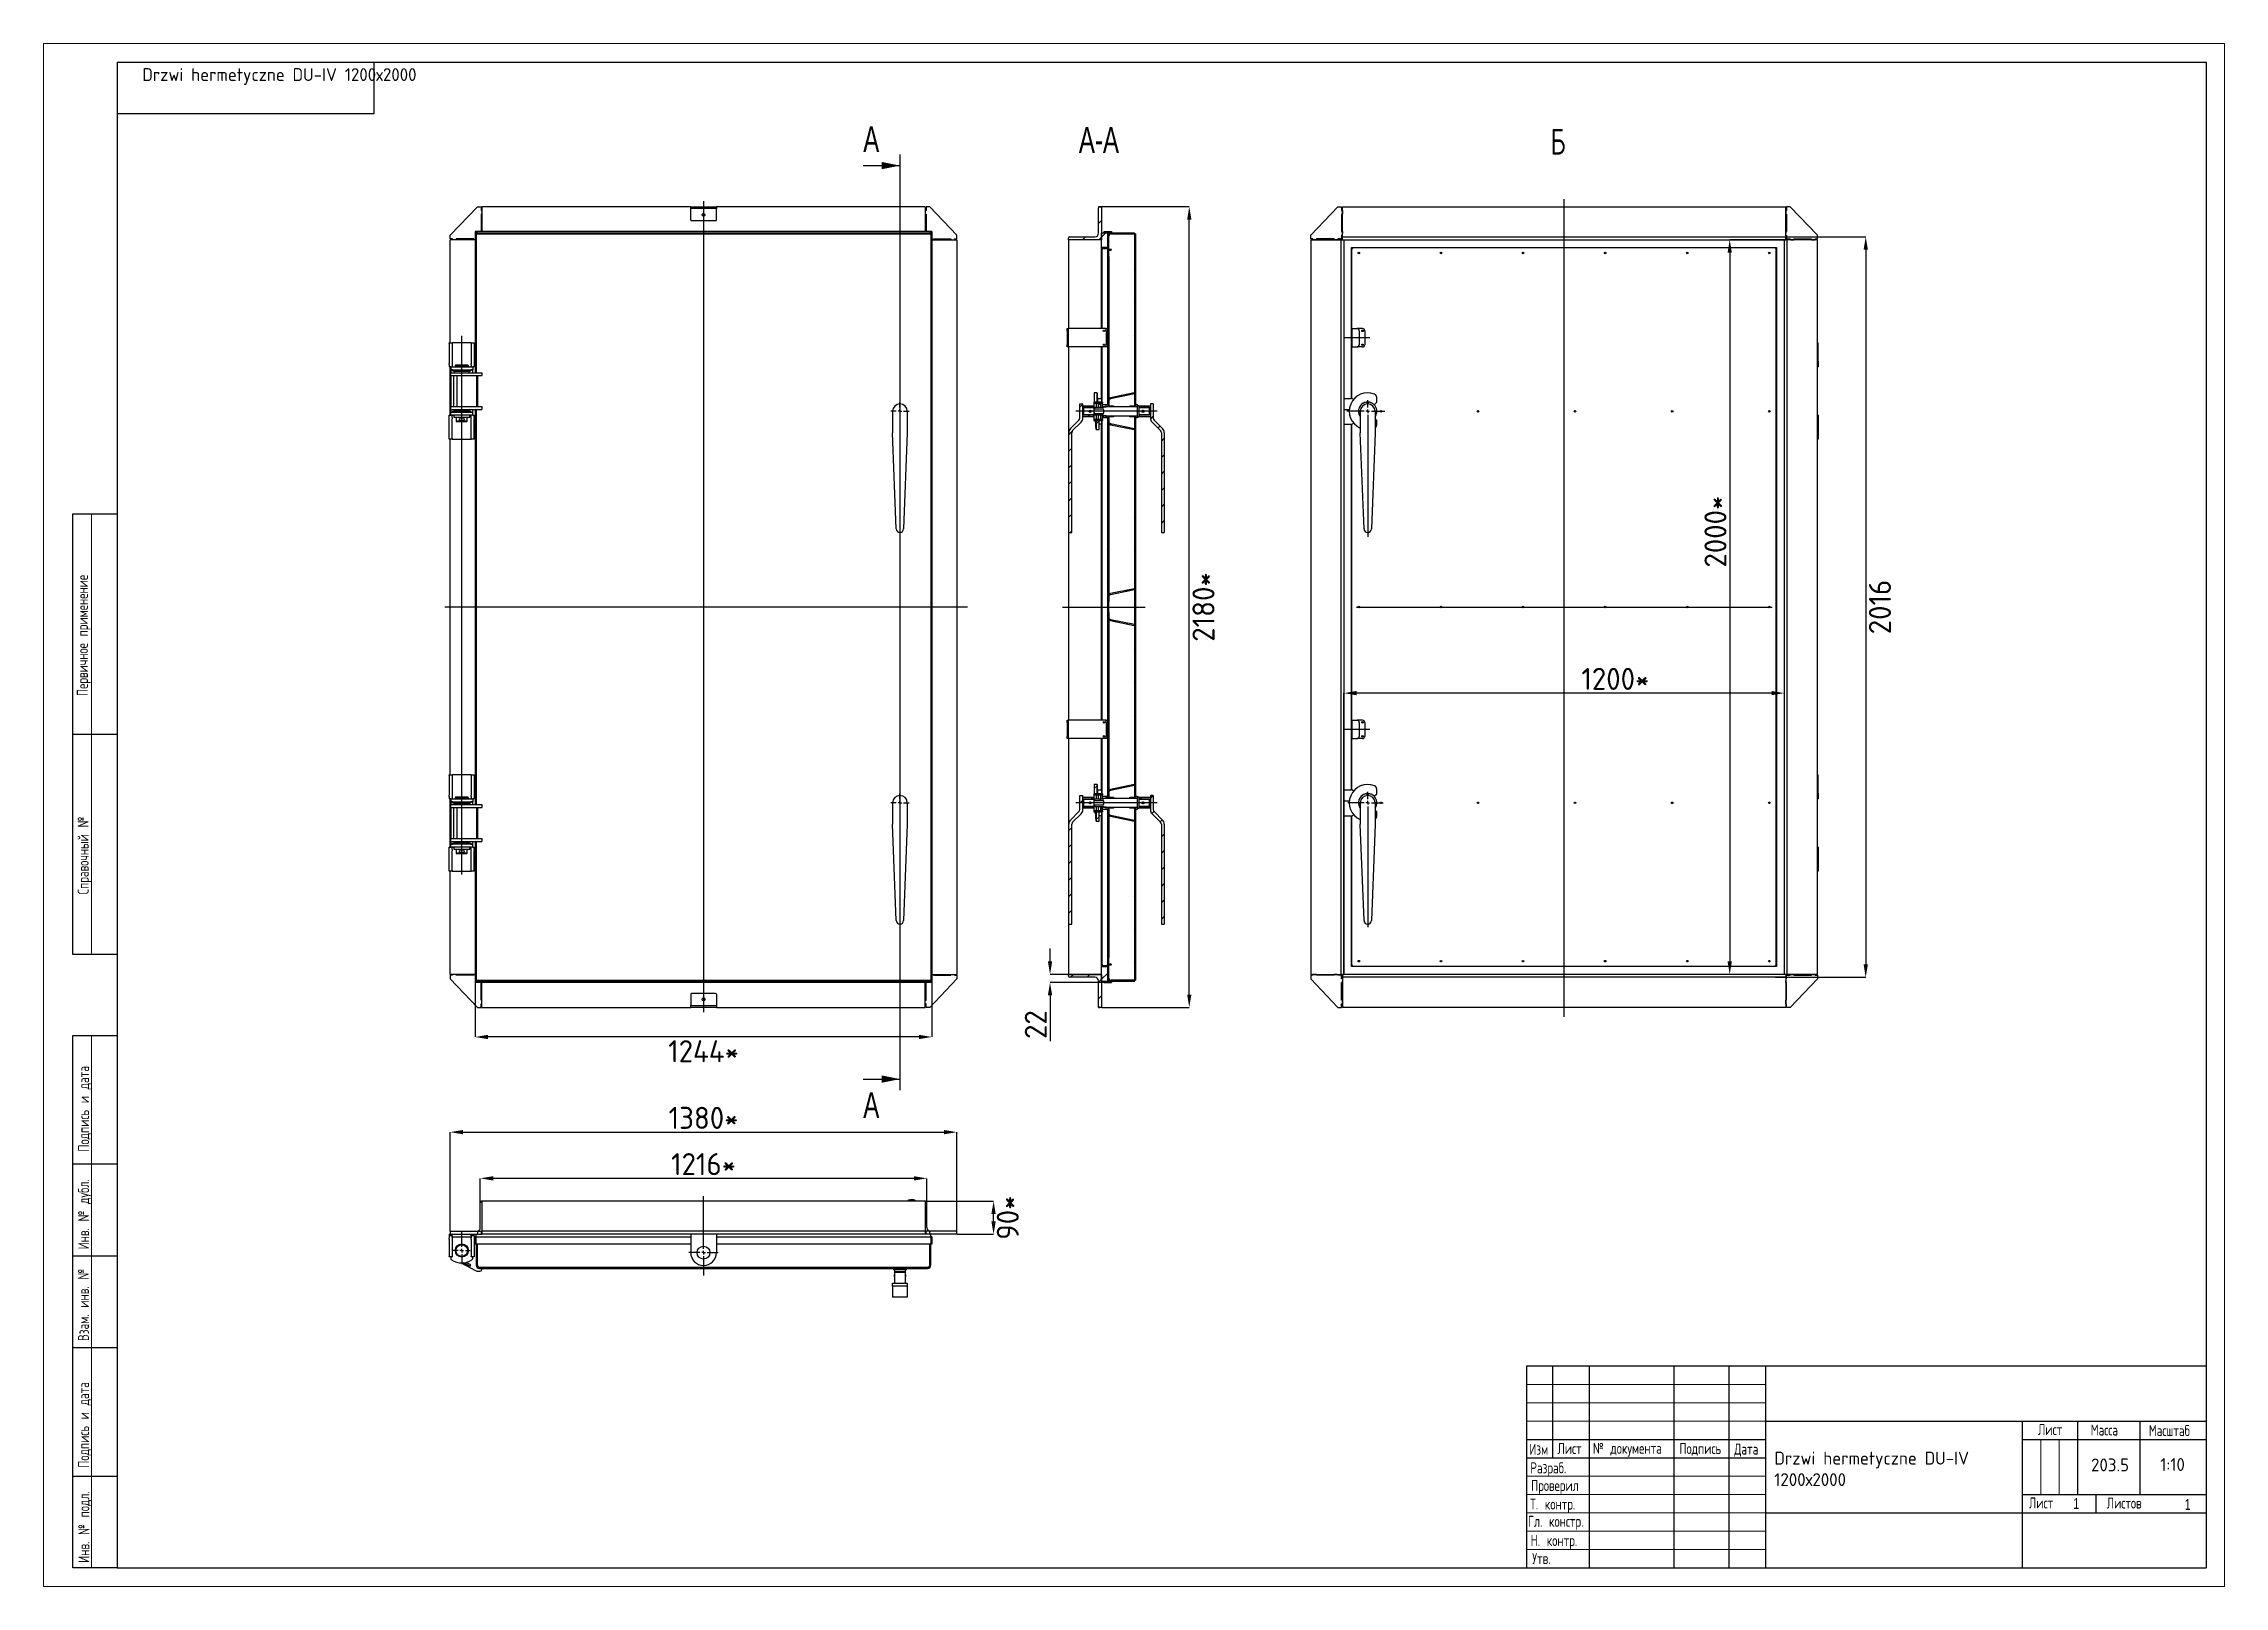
# Model space of a CAD drawing. Header units: millimetres. Extents: x 0 to 594, y 0 to 420.
import ezdxf

# ---------------------------------------------------------------- set-up
doc = ezdxf.new("R2010")
doc.units = ezdxf.units.MM
doc.header["$PDSIZE"] = -1
doc.layers.add('FORMAT', color=7, linetype='Continuous')
doc.layers.add('HIDDEN', color=30, linetype='Continuous')
doc.styles.add('GOST-2.304_Type-B', font='')
doc.styles.add('SLDTEXTSTYLE0', font='TXT', dxfattribs={"width": 0.7, "bigfont": 'bigfont'})
doc.styles.add('SLDTEXTSTYLE1', font='TXT', dxfattribs={"width": 0.7})
doc.styles.get('GOST-2.304_Type-B').set_extended_font_data('GOST Common')
doc.dimstyles.new('SLDDIMSTYLE0', dxfattribs={"dimtxt": 3.5, "dimasz": 3.5, "dimexe": 0, "dimexo": 0.0625, "dimgap": 0.875, "dimtad": 2, "dimdec": 3, "dimlfac": 10, "dimrnd": 1e-09, "dimzin": 12, "dimdsep": 46, "dimtxsty": 'SLDTEXTSTYLE1', "dimsah": 1, "dimcen": 0.09, "dimadec": 0, "dimazin": 0, "dimtfac": 1, "dimtdec": 3, "dimtofl": 0, "dimtmove": 0, "dimatfit": 3, "dimfxl": 1, "dimfrac": 2, "dimtolj": 1, "dimtzin": 12, "dimarcsym": 0})
pattern_1 = [(45, (69, 0), (-2.245064, 2.245064), [])]
pattern_2 = [(135, (69, 0), (-2.245064, -2.245064), [])]

msp = doc.modelspace()

# ---------------------------------------------------------------- texts
at = {"color": 7, "linetype": 'Continuous', "lineweight": 0, "char_height": 3, "attachment_point": 1, "rotation": 90, "style": 'SLDTEXTSTYLE0'}
for s, insert in [('Первичное применение', (9.06597, 242.38902)), ('Справочный №', (9.27053, 188.39984)), ('Подпись и дата', (9.40349, 118.34737)), ('Инв. № дубл.', (9.38397, 91.75443)), ('Взам. инв. №', (9.34184, 66.80356)), ('Подпись и дата', (9.39787, 32.3005)), ('Инв. № подл.', (9.4554, 6.40806))]:
    msp.add_mtext(s, dxfattribs=dict(at, insert=insert))
at = {"color": 7, "linetype": 'Continuous', "lineweight": 0, "char_height": 3, "attachment_point": 1}
for s, insert, style in [('Лист', (543.23158, 44.18573), 'SLDTEXTSTYLE0'), ('Масса', (557.58353, 44.0641), 'SLDTEXTSTYLE0'), ('Масштаб', (573.41326, 43.90886), 'SLDTEXTSTYLE0'), ('Изм', (404.67499, 38.80275), 'SLDTEXTSTYLE0'), ('Лист', (412.34908, 39.03752), 'SLDTEXTSTYLE0'), ('№ документа', (421.98611, 39.09267), 'SLDTEXTSTYLE0'), ('Подпись', (445.56031, 39.03752), 'SLDTEXTSTYLE0'), ('Дата', (460.47582, 38.88159), 'SLDTEXTSTYLE0'), ('Разраб.', (404.95418, 33.77037), 'SLDTEXTSTYLE0'), ('Т. контр.', (404.89212, 23.90458), 'SLDTEXTSTYLE0'), ('Проверил', (405.16211, 28.9696), 'SLDTEXTSTYLE0'), ('Лист', (540.77436, 24.21586), 'SLDTEXTSTYLE0'), ('1', (552.86295, 24.06222), 'SLDTEXTSTYLE1'), ('Листов', (561.96209, 24.17813), 'SLDTEXTSTYLE0'), ('1', (583.22362, 23.81058), 'SLDTEXTSTYLE1'), ('Гл. констр.', (404.2958, 19.2028), 'SLDTEXTSTYLE0'), ('Н. контр.', (405.03309, 13.9934), 'SLDTEXTSTYLE0'), ('Утв.', (405.46135, 9.09158), 'SLDTEXTSTYLE0')]:
    msp.add_mtext(s, dxfattribs=dict(at, insert=insert, style=style))
at = {"color": 7, "linetype": 'Continuous', "lineweight": 0, "char_height": 3.5, "width": 68.7465589, "attachment_point": 1, "style": 'GOST-2.304_Type-B'}
for s, insert in [('Drzwi hermetyczne DU-IV 1200х2000', (471.40873, 36.64948)), ('203.5', (557.6905, 34.81307)), ('1:10', (576.52212, 34.91831))]:
    msp.add_mtext(s, dxfattribs=dict(at, insert=insert))
at = {"layer": 'FORMAT', "insert": (26.8681, 413.32229), "char_height": 3.5, "width": 75.4089071, "attachment_point": 1, "style": 'SLDTEXTSTYLE0'}
msp.add_mtext('{\\fGOST Common|b0|i0|c204|p34;\\W1;\\fGOST Common|b0|i0|c0|p34;\\C7;Drzwi hermetyczne DU-IV 1200х2000}', dxfattribs=at)
at = {"layer": 'FORMAT', "char_height": 7, "attachment_point": 1}
for s, insert, style in [('A', (223.24833, 397.47869), 'SLDTEXTSTYLE1'), ('A-A', (281.98158, 397.26032), 'SLDTEXTSTYLE1'), ('Б', (410.40375, 396.80565), 'SLDTEXTSTYLE0'), ('A', (223.24833, 134.53848), 'SLDTEXTSTYLE1')]:
    msp.add_mtext(s, dxfattribs=dict(at, insert=insert, style=style))

# ---------------------------------------------------------------- blocks, each defined once
blk = doc.blocks.new('*D3')
at = {"layer": 'Defpoints', "color": 0, "transparency": 16777216}
for p in [(117.55, 164.42), (241.95, 164.42), (117.55, 149.57)]:
    blk.add_point(p, dxfattribs=at)
at = {"layer": 'FORMAT', "color": 0, "lineweight": -2, "transparency": 16777216}
for p, q in [((117.55, 164.35), (117.55, 149.57)), ((241.95, 164.35), (241.95, 149.57)), ((238.45, 149.57), (121.05, 149.57))]:
    blk.add_line(p, q, dxfattribs=at)
at = {"layer": 'FORMAT', "color": 0, "transparency": 16777216}
for points in [[(121.05, 150.15), (121.05, 148.99), (117.55, 149.57)], [(238.45, 150.15), (238.45, 148.99), (241.95, 149.57)]]:
    blk.add_solid(points, dxfattribs=at)
at = {"layer": 'FORMAT', "color": 0, "transparency": 16777216, "insert": (179.75, 148.69), "char_height": 6, "attachment_point": 2, "style": 'GOST-2.304_Type-B'}
blk.add_mtext('\\A1;1244*', dxfattribs=at)
blk = doc.blocks.new('SW_CENTERMARKSYMBOL_0')
at = {"layer": 'FORMAT', "color": 0}
for p, q in [((-1, 0), (-2.5, 0)), ((0, 0), (-0.5, 0)), ((0, 1), (0, 2.5)), ((0, 0), (0, 0.5)), ((0, 0), (0, -0.5)), ((0, 0), (0.5, 0)), ((1, 0), (2.5, 0)), ((0, -1), (0, -35.2))]:
    blk.add_line(p, q, dxfattribs=at)
blk = doc.blocks.new('SW_CENTERMARKSYMBOL_1')
at = {"layer": 'FORMAT', "color": 0}
for p, q in [((-1, 0), (-2.5, 0)), ((0, 0), (-0.5, 0)), ((0, 1), (0, 2.5)), ((0, 0), (0, 0.5)), ((0, 0), (0, -0.5)), ((0, 0), (0.5, 0)), ((1, 0), (2.5, 0)), ((0, -1), (0, -34.14))]:
    blk.add_line(p, q, dxfattribs=at)
blk = doc.blocks.new('*D7')
at = {"layer": 'Defpoints', "color": 0, "transparency": 16777216}
for p in [(287.35, 375.62), (312.06, 375.62), (288.15, 157.62)]:
    blk.add_point(p, dxfattribs=at)
at = {"layer": 'FORMAT', "color": 0, "lineweight": -2, "transparency": 16777216}
for p, q in [((287.41, 375.62), (312.06, 375.62)), ((312.06, 161.12), (312.06, 372.12)), ((288.21, 157.62), (312.06, 157.62))]:
    blk.add_line(p, q, dxfattribs=at)
at = {"layer": 'FORMAT', "color": 0, "transparency": 16777216}
for points in [[(311.48, 372.12), (312.64, 372.12), (312.06, 375.62)], [(311.48, 161.12), (312.64, 161.12), (312.06, 157.62)]]:
    blk.add_solid(points, dxfattribs=at)
at = {"layer": 'FORMAT', "color": 0, "transparency": 16777216, "insert": (312.93, 266.62), "char_height": 6, "attachment_point": 2, "rotation": 90, "style": 'GOST-2.304_Type-B'}
blk.add_mtext('\\A1;2180*', dxfattribs=at)
blk = doc.blocks.new('*D9')
at = {"layer": 'Defpoints', "color": 0, "transparency": 16777216}
for p in [(474.55, 366.62), (459.26, 166.62), (474.55, 166.62)]:
    blk.add_point(p, dxfattribs=at)
at = {"layer": 'FORMAT', "color": 0, "lineweight": -2, "transparency": 16777216}
for p, q in [((474.49, 366.62), (459.26, 366.62)), ((459.26, 363.12), (459.26, 170.12)), ((474.49, 166.62), (459.26, 166.62))]:
    blk.add_line(p, q, dxfattribs=at)
at = {"layer": 'FORMAT', "color": 0, "transparency": 16777216}
for points in [[(458.67, 363.12), (459.84, 363.12), (459.26, 366.62)], [(458.67, 170.12), (459.84, 170.12), (459.26, 166.62)]]:
    blk.add_solid(points, dxfattribs=at)
at = {"layer": 'FORMAT', "color": 0, "transparency": 16777216, "insert": (452.38, 287.14), "char_height": 6, "attachment_point": 2, "rotation": 90, "style": 'GOST-2.304_Type-B'}
blk.add_mtext('\\A1;2000*', dxfattribs=at)
blk = doc.blocks.new('*D10')
at = {"layer": 'Defpoints', "color": 0, "transparency": 16777216}
for p in [(354.15, 243.18), (354.15, 166.62), (474.15, 166.62)]:
    blk.add_point(p, dxfattribs=at)
at = {"layer": 'FORMAT', "color": 0, "lineweight": -2, "transparency": 16777216}
for p, q in [((354.15, 166.68), (354.15, 243.18)), ((470.65, 243.18), (357.65, 243.18)), ((474.15, 166.68), (474.15, 243.18))]:
    blk.add_line(p, q, dxfattribs=at)
at = {"layer": 'FORMAT', "color": 0, "transparency": 16777216}
for points in [[(357.65, 243.77), (357.65, 242.6), (354.15, 243.18)], [(470.65, 243.77), (470.65, 242.6), (474.15, 243.18)]]:
    blk.add_solid(points, dxfattribs=at)
at = {"layer": 'FORMAT', "color": 0, "transparency": 16777216, "insert": (428.11, 250.06), "char_height": 6, "attachment_point": 2, "style": 'GOST-2.304_Type-B'}
blk.add_mtext('\\A1;1200*', dxfattribs=at)
blk = doc.blocks.new('SW_CENTERMARKSYMBOL_2')
at = {"layer": 'FORMAT', "color": 0}
for p, q in [((-1, 0), (-5.65, 0)), ((0, 0), (-0.5, 0)), ((0, 1), (0, 3)), ((0, 0), (0, 0.5)), ((0, 0), (0, -0.5)), ((0, 0), (0.5, 0)), ((1, 0), (4.67, 0)), ((0, -1), (0, -34.15))]:
    blk.add_line(p, q, dxfattribs=at)
blk = doc.blocks.new('SW_CENTERMARKSYMBOL_3')
at = {"layer": 'FORMAT', "color": 0}
for p, q in [((-1, 0), (-5.38, 0)), ((0, 0), (-0.5, 0)), ((0, 1), (0, 3)), ((0, 0), (0, 0.5)), ((0, 0), (0, -0.5)), ((0, 0), (0.5, 0)), ((1, 0), (4.21, 0)), ((0, -1), (0, -33.89))]:
    blk.add_line(p, q, dxfattribs=at)
blk = doc.blocks.new('*D13')
at = {"layer": 'Defpoints', "color": 0, "transparency": 16777216}
for p in [(118.95, 111.08), (118.95, 104.54), (240.55, 104.54)]:
    blk.add_point(p, dxfattribs=at)
at = {"layer": 'FORMAT', "color": 0, "lineweight": -2, "transparency": 16777216}
for p, q in [((118.95, 104.6), (118.95, 111.08)), ((237.05, 111.08), (122.45, 111.08)), ((240.55, 104.6), (240.55, 111.08))]:
    blk.add_line(p, q, dxfattribs=at)
at = {"layer": 'FORMAT', "color": 0, "transparency": 16777216}
for points in [[(122.45, 111.66), (122.45, 110.49), (118.95, 111.08)], [(237.05, 111.66), (237.05, 110.49), (240.55, 111.08)]]:
    blk.add_solid(points, dxfattribs=at)
at = {"layer": 'FORMAT', "color": 0, "transparency": 16777216, "insert": (179.75, 117.95), "char_height": 6, "attachment_point": 2, "style": 'GOST-2.304_Type-B'}
blk.add_mtext('\\A1;1216*', dxfattribs=at)
blk = doc.blocks.new('*D14')
at = {"layer": 'Defpoints', "color": 0, "transparency": 16777216}
for p in [(248.75, 123.66), (110.75, 96.67), (248.75, 96.67)]:
    blk.add_point(p, dxfattribs=at)
at = {"layer": 'FORMAT', "color": 0, "lineweight": -2, "transparency": 16777216}
for p, q in [((110.75, 96.73), (110.75, 123.66)), ((114.25, 123.66), (245.25, 123.66)), ((248.75, 96.73), (248.75, 123.66))]:
    blk.add_line(p, q, dxfattribs=at)
at = {"layer": 'FORMAT', "color": 0, "transparency": 16777216}
for points in [[(114.25, 124.24), (114.25, 123.08), (110.75, 123.66)], [(245.25, 124.24), (245.25, 123.08), (248.75, 123.66)]]:
    blk.add_solid(points, dxfattribs=at)
at = {"layer": 'FORMAT', "color": 0, "transparency": 16777216, "insert": (179.75, 130.54), "char_height": 6, "attachment_point": 2, "style": 'GOST-2.304_Type-B'}
blk.add_mtext('\\A1;1380*', dxfattribs=at)
blk = doc.blocks.new('*D15')
at = {"layer": 'Defpoints', "color": 0, "transparency": 16777216}
for p in [(240.15, 104.87), (258.75, 104.87), (248.75, 95.87)]:
    blk.add_point(p, dxfattribs=at)
at = {"layer": 'FORMAT', "color": 0, "lineweight": -2, "transparency": 16777216}
for p, q in [((240.21, 104.87), (258.75, 104.87)), ((258.75, 99.37), (258.75, 101.37)), ((248.81, 95.87), (258.75, 95.87))]:
    blk.add_line(p, q, dxfattribs=at)
at = {"layer": 'FORMAT', "color": 0, "transparency": 16777216}
for points in [[(258.16, 101.37), (259.33, 101.37), (258.75, 104.87)], [(258.16, 99.37), (259.33, 99.37), (258.75, 95.87)]]:
    blk.add_solid(points, dxfattribs=at)
at = {"layer": 'FORMAT', "color": 0, "transparency": 16777216, "insert": (259.62, 100.37), "char_height": 6, "attachment_point": 2, "rotation": 90, "style": 'GOST-2.304_Type-B'}
blk.add_mtext('\\A1;90*', dxfattribs=at)
blk = doc.blocks.new('SW_CENTERMARKSYMBOL_4')
at = {"layer": 'FORMAT', "color": 0}
for p, q in [((0, 1), (0, 15.38)), ((-1, 0), (-4, 0)), ((0, 0), (-0.5, 0)), ((0, 0), (0, 0.5)), ((0, 0), (0, -0.5)), ((0, 0), (0.5, 0)), ((1, 0), (4, 0)), ((0, -1), (0, -6.28))]:
    blk.add_line(p, q, dxfattribs=at)
blk = doc.blocks.new('SW_CENTERMARKSYMBOL_5')
at = {"layer": 'FORMAT', "color": 0}
for p, q in [((-1, 0), (-2.3, 0)), ((0, 0), (-0.5, 0)), ((0, 1), (0, 5.02)), ((0, 0), (0, 0.5)), ((0, 0), (0, -0.5)), ((0, 0), (0.5, 0)), ((1, 0), (2.3, 0)), ((0, -1), (0, -3.66))]:
    blk.add_line(p, q, dxfattribs=at)
blk = doc.blocks.new('*D30')
at = {"layer": 'Defpoints', "color": 0, "transparency": 16777216}
for p in [(473.23, 367.42), (471.66, 165.82), (496.31, 165.82)]:
    blk.add_point(p, dxfattribs=at)
at = {"layer": 'FORMAT', "color": 0, "lineweight": -2, "transparency": 16777216}
for p, q in [((473.29, 367.42), (496.31, 367.42)), ((496.31, 363.92), (496.31, 169.32)), ((471.72, 165.82), (496.31, 165.82))]:
    blk.add_line(p, q, dxfattribs=at)
at = {"layer": 'FORMAT', "color": 0, "transparency": 16777216}
for points in [[(495.73, 363.92), (496.89, 363.92), (496.31, 367.42)], [(495.73, 169.32), (496.89, 169.32), (496.31, 165.82)]]:
    blk.add_solid(points, dxfattribs=at)
at = {"layer": 'FORMAT', "color": 0, "transparency": 16777216, "insert": (500.18, 266.62), "char_height": 6, "attachment_point": 5, "rotation": 90, "style": 'GOST-2.304_Type-B'}
blk.add_mtext('\\A1;2016', dxfattribs=at)
blk = doc.blocks.new('*D31')
at = {"layer": 'Defpoints', "color": 0, "transparency": 16777216}
for p in [(288.15, 166.62), (274.13, 164.42), (290.85, 164.42)]:
    blk.add_point(p, dxfattribs=at)
at = {"layer": 'FORMAT', "color": 0, "lineweight": -2, "transparency": 16777216}
for p, q in [((274.13, 170.12), (274.13, 173.62)), ((288.09, 166.62), (274.13, 166.62)), ((290.79, 164.42), (274.13, 164.42)), ((274.13, 160.92), (274.13, 148.47))]:
    blk.add_line(p, q, dxfattribs=at)
at = {"layer": 'FORMAT', "color": 0, "transparency": 16777216}
for points in [[(273.55, 170.12), (274.71, 170.12), (274.13, 166.62)], [(273.55, 160.92), (274.71, 160.92), (274.13, 164.42)]]:
    blk.add_solid(points, dxfattribs=at)
at = {"layer": 'FORMAT', "color": 0, "transparency": 16777216, "insert": (270.25, 152.94), "char_height": 6, "attachment_point": 5, "rotation": 90, "style": 'GOST-2.304_Type-B'}
blk.add_mtext('\\A1;22', dxfattribs=at)

# ---------------------------------------------------------------- dimensions: what is measured, and where the dimension line sits
at = {"layer": 'FORMAT'}
for base, p1, p2, picture, middle in [((312.05955, 375.61538), (288.15214, 157.61538), (287.35214, 375.61538), '*D7', (312.05955, 266.61538)), ((459.258, 166.61538), (474.54773, 366.61538), (474.54773, 166.61538), '*D9', (459.258, 287.14313)), ((258.74833, 104.86818), (248.74833, 95.86818), (240.14833, 104.86818), '*D15', (258.74833, 100.36818))]:
    dim = msp.add_linear_dim(base=base, p1=p1, p2=p2, angle=90, text='<>*', dimstyle='SLDDIMSTYLE0', override={"dimtxt": 6, "dimtxsty": 'GOST-2.304_Type-B'}, dxfattribs=at)
    dim.commit()
    dim.dimension.update_dxf_attribs({"geometry": picture, "text_midpoint": middle, "dimtype": 160})
for base, p1, p2, picture, middle in [((496.30839, 165.81538), (473.23014, 367.41538), (471.66171, 165.81538), '*D30', (500.18339, 266.61538)), ((274.12896, 164.41538), (288.15214, 166.61538), (290.85214, 164.41538), '*D31', (270.25396, 152.94038))]:
    dim = msp.add_linear_dim(base=base, p1=p1, p2=p2, angle=90, dimstyle='SLDDIMSTYLE0', override={"dimtxt": 6, "dimtxsty": 'GOST-2.304_Type-B'}, dxfattribs=at)
    dim.commit()
    dim.dimension.update_dxf_attribs({"geometry": picture, "text_midpoint": middle})
for base, p1, p2, picture, middle in [((354.14773, 243.18285), (474.14773, 166.61538), (354.14773, 166.61538), '*D10', (428.10857, 243.18285)), ((117.54833, 149.56935), (241.94833, 164.41538), (117.54833, 164.41538), '*D3', (179.74833, 149.56935)), ((248.74833, 123.66039), (110.74833, 96.66818), (248.74833, 96.66818), '*D14', (179.74833, 123.66039)), ((118.94833, 111.07502), (240.54833, 104.53818), (118.94833, 104.53818), '*D13', (179.74833, 111.07502))]:
    dim = msp.add_linear_dim(base=base, p1=p1, p2=p2, text='<>*', dimstyle='SLDDIMSTYLE0', override={"dimtxt": 6, "dimtxsty": 'GOST-2.304_Type-B'}, dxfattribs=at)
    dim.commit()
    dim.dimension.update_dxf_attribs({"geometry": picture, "text_midpoint": middle, "dimtype": 160})

# ---------------------------------------------------------------- hatches: boundary and pattern name
at = {"linetype": 'Continuous', "lineweight": 0}
h = msp.add_hatch(dxfattribs=at)
h.set_pattern_fill('ANSI31', angle=90, style=0)
h.paths.add_polyline_path([(217.05214, 321.41538), (214.05214, 321.41538), (214.05214, 320.91538), (216.95214, 320.91538), (217.05214, 321.01538)], flags=0)
h = msp.add_hatch(dxfattribs=at)
h.set_pattern_fill('ANSI31', style=0)
h.paths.add_polyline_path([(217.05214, 320.92538), (217.65214, 320.92538), (217.65214, 322.11538), (217.05214, 322.11538)], flags=0)
h = msp.add_hatch(dxfattribs=at)
h.set_pattern_fill('ANSI31', style=0)
h.paths.add_polyline_path([(217.98547, 322.44038), (217.98547, 324.91538), (217.18547, 324.91538), (217.18547, 322.44038)], flags=0)
h = msp.add_hatch(dxfattribs=at)
h.set_pattern_fill('ANSI31', angle=90, style=0)
h.paths.add_polyline_path([(218.85214, 320.92538), (219.45214, 320.92538), (219.45214, 322.11538), (218.85214, 322.11538)], flags=0)
h = msp.add_hatch(dxfattribs=at)
h.set_pattern_fill('ANSI31', style=0)
h.paths.add_polyline_path([(220.45214, 321.71538), (219.45214, 321.71538), (219.45214, 321.14038), (220.45214, 321.14038)], flags=0)
h = msp.add_hatch(dxfattribs=at)
h.set_pattern_fill('ANSI31', angle=90, style=0)
edge = h.paths.add_edge_path(flags=0)
edge.add_line((228.85214, 321.21538), (228.85214, 321.71538))
edge.add_line((228.85214, 321.71538), (228.45214, 321.71538))
edge.add_line((228.45214, 321.71538), (228.45214, 321.46538))
edge.add_arc((228.40214, 321.46538), 0.05, 270, 360, ccw=False)
edge.add_line((228.40214, 321.41538), (226.85214, 321.41538))
edge.add_line((226.85214, 321.41538), (226.85214, 321.21538))
edge.add_line((226.85214, 321.21538), (226.95214, 321.11538))
edge.add_line((226.95214, 321.11538), (228.75214, 321.11538))
edge.add_line((228.75214, 321.11538), (228.85214, 321.21538))
h = msp.add_hatch(dxfattribs=at)
h.set_pattern_fill('ANSI31', style=0)
edge = h.paths.add_edge_path(flags=0)
edge.add_arc((216.05214, 319.91538), 0.2, -165, 165, ccw=False)
edge.add_line((215.85896, 319.86362), (215.76236, 319.83773))
edge.add_arc((216.05214, 319.91538), 0.3, 195, 525)
edge.add_line((215.76236, 319.99303), (215.85896, 319.96714))
h = msp.add_hatch(dxfattribs=at)
h.set_pattern_fill('ANSI31', style=0)
h.paths.add_polyline_path([(217.65214, 318.90538), (217.05214, 318.90538), (217.05214, 317.71538), (217.65214, 317.71538)], flags=0)
h = msp.add_hatch(dxfattribs=at)
h.set_pattern_fill('ANSI31', angle=90, style=0)
h.paths.add_polyline_path([(218.25214, 318.90538), (217.65214, 318.90538), (217.65214, 317.71538), (218.25214, 317.71538)], flags=0)
h = msp.add_hatch(dxfattribs=at)
h.set_pattern_fill('ANSI31', style=0)
h.paths.add_polyline_path([(218.85214, 318.90538), (218.25214, 318.90538), (218.25214, 317.71538), (218.85214, 317.71538)], flags=0)
h = msp.add_hatch(dxfattribs=at)
h.set_pattern_fill('ANSI31', angle=90, style=0)
h.paths.add_polyline_path([(219.45214, 318.90538), (218.85214, 318.90538), (218.85214, 317.71538), (219.45214, 317.71538)], flags=0)
h = msp.add_hatch(dxfattribs=at)
h.set_pattern_fill('ANSI31', angle=90, style=0)
edge = h.paths.add_edge_path(flags=0)
edge.add_line((228.85214, 318.11538), (228.85214, 318.61538))
edge.add_line((228.85214, 318.61538), (228.75214, 318.71538))
edge.add_line((228.75214, 318.71538), (226.95214, 318.71538))
edge.add_line((226.95214, 318.71538), (226.85214, 318.61538))
edge.add_line((226.85214, 318.61538), (226.85214, 318.41538))
edge.add_line((226.85214, 318.41538), (228.40214, 318.41538))
edge.add_arc((228.40214, 318.36538), 0.05, 0, 90, ccw=False)
edge.add_line((228.45214, 318.36538), (228.45214, 318.11538))
edge.add_line((228.45214, 318.11538), (228.85214, 318.11538))
h = msp.add_hatch(dxfattribs=at)
h.set_pattern_fill('ANSI31', angle=90, style=0)
h.paths.add_polyline_path([(229.45214, 318.41538), (232.45214, 318.41538), (232.45214, 318.91538), (229.55214, 318.91538), (229.45214, 318.81538)], flags=0)
h = msp.add_hatch(dxfattribs=at)
h.set_pattern_fill('ANSI31', style=0)
h.paths.add_polyline_path([(217.05214, 214.32538), (217.65214, 214.32538), (217.65214, 215.51538), (217.05214, 215.51538)], flags=0)
h = msp.add_hatch(dxfattribs=at)
h.set_pattern_fill('ANSI31', angle=90, style=0)
h.paths.add_polyline_path([(217.65214, 214.32538), (218.25214, 214.32538), (218.25214, 215.51538), (217.65214, 215.51538)], flags=0)
h = msp.add_hatch(dxfattribs=at)
h.set_pattern_fill('ANSI31', angle=90, style=0)
h.paths.add_polyline_path([(218.85214, 214.32538), (219.45214, 214.32538), (219.45214, 215.51538), (218.85214, 215.51538)], flags=0)
h = msp.add_hatch(dxfattribs=at)
h.set_pattern_fill('ANSI31', angle=90, style=0)
edge = h.paths.add_edge_path(flags=0)
edge.add_line((228.85214, 214.61538), (228.85214, 215.11538))
edge.add_line((228.85214, 215.11538), (228.45214, 215.11538))
edge.add_line((228.45214, 215.11538), (228.45214, 214.86538))
edge.add_arc((228.40214, 214.86538), 0.05, 270, 360, ccw=False)
edge.add_line((228.40214, 214.81538), (226.85214, 214.81538))
edge.add_line((226.85214, 214.81538), (226.85214, 214.61538))
edge.add_line((226.85214, 214.61538), (226.95214, 214.51538))
edge.add_line((226.95214, 214.51538), (228.75214, 214.51538))
edge.add_line((228.75214, 214.51538), (228.85214, 214.61538))
h = msp.add_hatch(dxfattribs=at)
h.set_pattern_fill('ANSI31', style=0)
edge = h.paths.add_edge_path(flags=0)
edge.add_arc((216.05214, 213.31538), 0.2, -165, 165, ccw=False)
edge.add_line((215.85896, 213.26362), (215.76236, 213.23773))
edge.add_arc((216.05214, 213.31538), 0.3, 195, 525)
edge.add_line((215.76236, 213.39303), (215.85896, 213.36714))
h = msp.add_hatch(dxfattribs=at)
h.set_pattern_fill('ANSI31', style=0)
h.paths.add_polyline_path([(217.65214, 212.30538), (217.05214, 212.30538), (217.05214, 211.11538), (217.65214, 211.11538)], flags=0)
h = msp.add_hatch(dxfattribs=at)
h.set_pattern_fill('ANSI31', angle=90, style=0)
h.paths.add_polyline_path([(218.25214, 212.30538), (217.65214, 212.30538), (217.65214, 211.11538), (218.25214, 211.11538)], flags=0)
h = msp.add_hatch(dxfattribs=at)
h.set_pattern_fill('ANSI31', style=0)
h.paths.add_polyline_path([(218.85214, 212.30538), (218.25214, 212.30538), (218.25214, 211.11538), (218.85214, 211.11538)], flags=0)
h = msp.add_hatch(dxfattribs=at)
h.set_pattern_fill('ANSI31', style=0)
h.paths.add_polyline_path([(219.45214, 211.51538), (220.45214, 211.51538), (220.45214, 212.09038), (219.45214, 212.09038)], flags=0)
h = msp.add_hatch(dxfattribs=at)
h.set_pattern_fill('ANSI31', angle=90, style=0)
edge = h.paths.add_edge_path(flags=0)
edge.add_line((220.45214, 212.01538), (220.45214, 211.51538))
edge.add_line((220.45214, 211.51538), (220.85214, 211.51538))
edge.add_line((220.85214, 211.51538), (220.85214, 211.76538))
edge.add_arc((220.90214, 211.76538), 0.05, 90, 180, ccw=False)
edge.add_line((220.90214, 211.81538), (222.45214, 211.81538))
edge.add_line((222.45214, 211.81538), (222.45214, 212.01538))
edge.add_line((222.45214, 212.01538), (222.35214, 212.11538))
edge.add_line((222.35214, 212.11538), (220.55214, 212.11538))
edge.add_line((220.55214, 212.11538), (220.45214, 212.01538))
h = msp.add_hatch(dxfattribs=at)
h.set_pattern_fill('ANSI31', style=0)
edge = h.paths.add_edge_path(flags=0)
edge.add_arc((230.45214, 213.31538), 0.2, 15, 345, ccw=False)
edge.add_line((230.64533, 213.36714), (230.74192, 213.39303))
edge.add_arc((230.45214, 213.31538), 0.3, 15, 345)
edge.add_line((230.74192, 213.23773), (230.64533, 213.26362))
h = msp.add_hatch(dxfattribs=at)
h.set_pattern_fill('ANSI31', style=0)
h.paths.add_polyline_path([(219.85214, 164.71538), (219.85214, 164.41538), (221.85214, 164.41538), (221.85214, 164.71538)], flags=0)
at = {"layer": 'FORMAT'}
h = msp.add_hatch(dxfattribs=at)
h.set_pattern_fill('ANSI31', color=256, style=0)
h.set_pattern_definition(pattern_1)
edge = h.paths.add_edge_path(flags=0)
edge.add_line((288.15214, 366.61538), (288.15214, 375.61538))
edge.add_line((288.15214, 375.61538), (287.68214, 375.61538))
edge.add_arc((287.68214, 375.28538), 0.33, 90, 180)
edge.add_line((287.35214, 375.28538), (287.35214, 368.41538))
edge.add_arc((286.35214, 368.41538), 1, 270, 360, ccw=False)
edge.add_line((286.35214, 367.41538), (279.48214, 367.41538))
edge.add_arc((279.48214, 367.08538), 0.33, 90, 180)
edge.add_line((279.15214, 367.08538), (279.15214, 366.61538))
edge.add_line((279.15214, 366.61538), (288.15214, 366.61538))
h = msp.add_hatch(dxfattribs=at)
h.set_pattern_fill('ANSI31', color=256, style=0)
h.set_pattern_definition(pattern_1)
h.paths.add_polyline_path([(289.85214, 368.51538), (288.15214, 368.51538), (288.15214, 364.51538), (289.85214, 364.51538)], flags=0)
h = msp.add_hatch(dxfattribs=at)
h.set_pattern_fill('ANSI31', color=256, style=0)
h.set_pattern_definition(pattern_1)
h.paths.add_polyline_path([(288.85214, 368.81538), (288.85214, 368.51538), (290.85214, 368.51538), (290.85214, 368.81538)], flags=0)
h = msp.add_hatch(dxfattribs=at)
h.set_pattern_fill('ANSI31', color=256, angle=90, style=0)
h.set_pattern_definition(pattern_2)
edge = h.paths.add_edge_path(flags=0)
edge.add_line((290.15214, 362.01538), (290.15214, 367.61538))
edge.add_arc((290.75214, 367.61538), 0.6, 90, 180, ccw=False)
edge.add_line((290.75214, 368.21538), (297.15214, 368.21538))
edge.add_line((297.15214, 368.21538), (297.15214, 368.51538))
edge.add_line((297.15214, 368.51538), (290.75214, 368.51538))
edge.add_arc((290.75214, 367.61538), 0.9, 90, 180)
edge.add_line((289.85214, 367.61538), (289.85214, 362.01538))
edge.add_line((289.85214, 362.01538), (290.15214, 362.01538))
h = msp.add_hatch(dxfattribs=at)
h.set_pattern_fill('ANSI31', color=256, angle=90, style=0)
h.set_pattern_definition(pattern_2)
edge = h.paths.add_edge_path(flags=0)
edge.add_line((289.75214, 322.41538), (289.85214, 322.41538))
edge.add_line((289.85214, 322.41538), (289.85214, 364.21538))
edge.add_arc((289.55214, 364.21538), 0.3, 0, 90)
edge.add_line((289.55214, 364.51538), (288.35214, 364.51538))
edge.add_line((288.35214, 364.51538), (288.35214, 364.41538))
edge.add_line((288.35214, 364.41538), (289.55214, 364.41538))
edge.add_arc((289.55214, 364.21538), 0.2, 0, 90, ccw=False)
edge.add_line((289.75214, 364.21538), (289.75214, 322.41538))
h = msp.add_hatch(dxfattribs=at)
h.set_pattern_fill('ANSI31', color=256, style=0)
h.set_pattern_definition(pattern_1)
h.paths.add_polyline_path([(297.45214, 321.44038), (297.45214, 368.21538), (297.15214, 368.21538), (297.15214, 321.44038)], flags=0)
h = msp.add_hatch(dxfattribs=at)
h.set_pattern_fill('ANSI31', color=256, style=0)
h.set_pattern_definition(pattern_1)
edge = h.paths.add_edge_path(flags=0)
edge.add_arc((281.45214, 318.07812), 1.6, 315, 360)
edge.add_line((283.05214, 318.07812), (283.05214, 321.91538))
edge.add_line((283.05214, 321.91538), (282.25214, 321.91538))
edge.add_line((282.25214, 321.91538), (282.25214, 318.07812))
edge.add_arc((281.45214, 318.07812), 0.8, 315, 360, ccw=False)
edge.add_line((282.01783, 317.51244), (279.72077, 315.21538))
edge.add_arc((280.85214, 314.08401), 1.6, 135, 180)
edge.add_line((279.25214, 314.08401), (279.25214, 286.91538))
edge.add_line((279.25214, 286.91538), (280.05214, 286.91538))
edge.add_line((280.05214, 286.91538), (280.05214, 314.08401))
edge.add_arc((280.85214, 314.08401), 0.8, 135, 180, ccw=False)
edge.add_line((280.28646, 314.64969), (282.58351, 316.94675))
h = msp.add_hatch(dxfattribs=at)
h.set_pattern_fill('ANSI31', color=256, angle=90, style=0)
h.set_pattern_definition(pattern_2)
h.paths.add_polyline_path([(286.65214, 320.92538), (287.25214, 320.92538), (287.25214, 322.11538), (286.65214, 322.11538)], flags=0)
h = msp.add_hatch(dxfattribs=at)
h.set_pattern_fill('ANSI31', color=256, style=0)
h.set_pattern_definition(pattern_1)
h.paths.add_polyline_path([(287.25214, 320.92538), (287.85214, 320.92538), (287.85214, 322.11538), (287.25214, 322.11538)], flags=0)
h = msp.add_hatch(dxfattribs=at)
h.set_pattern_fill('ANSI31', color=256, angle=90, style=0)
h.set_pattern_definition(pattern_2)
edge = h.paths.add_edge_path(flags=0)
edge.add_line((289.45214, 321.71538), (289.45214, 321.21538))
edge.add_line((289.45214, 321.21538), (289.55214, 321.11538))
edge.add_line((289.55214, 321.11538), (291.35214, 321.11538))
edge.add_line((291.35214, 321.11538), (291.45214, 321.21538))
edge.add_line((291.45214, 321.21538), (291.45214, 321.41538))
edge.add_line((291.45214, 321.41538), (289.90214, 321.41538))
edge.add_arc((289.90214, 321.46538), 0.05, 180, 270, ccw=False)
edge.add_line((289.85214, 321.46538), (289.85214, 321.71538))
edge.add_line((289.85214, 321.71538), (289.45214, 321.71538))
h = msp.add_hatch(dxfattribs=at)
h.set_pattern_fill('ANSI31', color=256, style=0)
h.set_pattern_definition(pattern_1)
edge = h.paths.add_edge_path(flags=0)
edge.add_line((290.62977, 323.27094), (297.11333, 324.62169))
edge.add_line((297.11333, 324.62169), (297.05214, 324.91538))
edge.add_line((297.05214, 324.91538), (290.56858, 323.56464))
edge.add_arc((290.75214, 322.68356), 0.9, 101.76828893, 180)
edge.add_line((289.85214, 322.68356), (289.85214, 321.44038))
edge.add_line((289.85214, 321.44038), (290.15214, 321.44038))
edge.add_line((290.15214, 321.44038), (290.15214, 322.68356))
edge.add_arc((290.75214, 322.68356), 0.6, 101.76828893, 180, ccw=False)
h = msp.add_hatch(dxfattribs=at)
h.set_pattern_fill('ANSI31', color=256, angle=90, style=0)
h.set_pattern_definition(pattern_2)
h.paths.add_polyline_path([(301.45214, 321.41538), (298.45214, 321.41538), (298.45214, 321.01538), (298.55214, 320.91538), (301.45214, 320.91538)], flags=0)
h = msp.add_hatch(dxfattribs=at)
h.set_pattern_fill('ANSI31', color=256, style=0)
h.set_pattern_definition(pattern_1)
edge = h.paths.add_edge_path(flags=0)
edge.add_line((302.25214, 321.91538), (301.45214, 321.91538))
edge.add_line((301.45214, 321.91538), (301.45214, 318.07812))
edge.add_arc((303.05214, 318.07812), 1.6, 180, 225)
edge.add_line((301.92077, 316.94675), (304.21783, 314.64969))
edge.add_arc((303.65214, 314.08401), 0.8, 0, 45, ccw=False)
edge.add_line((304.45214, 314.08401), (304.45214, 286.91538))
edge.add_line((304.45214, 286.91538), (305.25214, 286.91538))
edge.add_line((305.25214, 286.91538), (305.25214, 314.08401))
edge.add_arc((303.65214, 314.08401), 1.6, 0, 45)
edge.add_line((304.78351, 315.21538), (302.48646, 317.51244))
edge.add_arc((303.05214, 318.07812), 0.8, 180, 225, ccw=False)
edge.add_line((302.25214, 318.07812), (302.25214, 321.91538))
h = msp.add_hatch(dxfattribs=at)
h.set_pattern_fill('ANSI31', color=256, angle=90, style=0)
h.set_pattern_definition(pattern_2)
h.paths.add_polyline_path([(283.05214, 318.41538), (286.05214, 318.41538), (286.05214, 318.81538), (285.95214, 318.91538), (283.05214, 318.91538)], flags=0)
h = msp.add_hatch(dxfattribs=at)
h.set_pattern_fill('ANSI31', color=256, style=0)
h.set_pattern_definition(pattern_1)
h.paths.add_polyline_path([(286.71881, 317.39038), (286.71881, 314.91538), (287.51881, 314.91538), (287.51881, 317.39038)], flags=0)
h = msp.add_hatch(dxfattribs=at)
h.set_pattern_fill('ANSI31', color=256, style=0)
h.set_pattern_definition(pattern_1)
h.paths.add_polyline_path([(288.45214, 318.11538), (289.45214, 318.11538), (289.45214, 318.69038), (288.45214, 318.69038)], flags=0)
h = msp.add_hatch(dxfattribs=at)
h.set_pattern_fill('ANSI31', color=256, angle=90, style=0)
h.set_pattern_definition(pattern_2)
edge = h.paths.add_edge_path(flags=0)
edge.add_line((289.45214, 318.61538), (289.45214, 318.11538))
edge.add_line((289.45214, 318.11538), (289.85214, 318.11538))
edge.add_line((289.85214, 318.11538), (289.85214, 318.36538))
edge.add_arc((289.90214, 318.36538), 0.05, 90, 180, ccw=False)
edge.add_line((289.90214, 318.41538), (291.45214, 318.41538))
edge.add_line((291.45214, 318.41538), (291.45214, 318.61538))
edge.add_line((291.45214, 318.61538), (291.35214, 318.71538))
edge.add_line((291.35214, 318.71538), (289.55214, 318.71538))
edge.add_line((289.55214, 318.71538), (289.45214, 318.61538))
h = msp.add_hatch(dxfattribs=at)
h.set_pattern_fill('ANSI31', color=256, angle=90, style=0)
h.set_pattern_definition(pattern_2)
h.paths.add_polyline_path([(289.85214, 317.41538), (289.75214, 317.41538), (289.75214, 215.81538), (289.85214, 215.81538)], flags=0)
h = msp.add_hatch(dxfattribs=at)
h.set_pattern_fill('ANSI31', color=256, style=0)
h.set_pattern_definition(pattern_1)
edge = h.paths.add_edge_path(flags=0)
edge.add_line((289.85214, 318.39038), (289.85214, 317.1472))
edge.add_arc((290.75214, 317.1472), 0.9, 180, 258.23171107)
edge.add_line((290.56858, 316.26612), (297.05214, 314.91538))
edge.add_line((297.05214, 314.91538), (297.11333, 315.20907))
edge.add_line((297.11333, 315.20907), (290.62977, 316.55982))
edge.add_arc((290.75214, 317.1472), 0.6, 180, 258.23171107, ccw=False)
edge.add_line((290.15214, 317.1472), (290.15214, 318.39038))
edge.add_line((290.15214, 318.39038), (289.85214, 318.39038))
h = msp.add_hatch(dxfattribs=at)
h.set_pattern_fill('ANSI31', color=256, style=0)
h.set_pattern_definition(pattern_1)
h.paths.add_polyline_path([(297.45214, 318.39038), (297.15214, 318.39038), (297.15214, 214.84038), (297.45214, 214.84038)], flags=0)
h = msp.add_hatch(dxfattribs=at)
h.set_pattern_fill('ANSI31', color=256, style=0)
h.set_pattern_definition(pattern_1)
edge = h.paths.add_edge_path(flags=0)
edge.add_arc((299.45214, 319.91538), 0.2, 15, 345, ccw=False)
edge.add_line((299.64533, 319.96714), (299.74192, 319.99303))
edge.add_arc((299.45214, 319.91538), 0.3, 15, 345)
edge.add_line((299.74192, 319.83773), (299.64533, 319.86362))
h = msp.add_hatch(dxfattribs=at)
h.set_pattern_fill('ANSI31', color=256, style=0)
h.set_pattern_definition(pattern_1)
edge = h.paths.add_edge_path(flags=0)
edge.add_line((290.62977, 269.97094), (297.11333, 271.32169))
edge.add_line((297.11333, 271.32169), (297.05214, 271.61538))
edge.add_line((297.05214, 271.61538), (290.56858, 270.26464))
edge.add_arc((290.75214, 269.38356), 0.9, 101.76828893, 180)
edge.add_line((289.85214, 269.38356), (289.85214, 268.14038))
edge.add_line((289.85214, 268.14038), (290.15214, 268.14038))
edge.add_line((290.15214, 268.14038), (290.15214, 269.38356))
edge.add_arc((290.75214, 269.38356), 0.6, 101.76828893, 180, ccw=False)
h = msp.add_hatch(dxfattribs=at)
h.set_pattern_fill('ANSI31', color=256, style=0)
h.set_pattern_definition(pattern_1)
edge = h.paths.add_edge_path(flags=0)
edge.add_line((289.85214, 265.09038), (289.85214, 263.8472))
edge.add_arc((290.75214, 263.8472), 0.9, 180, 258.23171107)
edge.add_line((290.56858, 262.96612), (297.05214, 261.61538))
edge.add_line((297.05214, 261.61538), (297.11333, 261.90907))
edge.add_line((297.11333, 261.90907), (290.62977, 263.25982))
edge.add_arc((290.75214, 263.8472), 0.6, 180, 258.23171107, ccw=False)
edge.add_line((290.15214, 263.8472), (290.15214, 265.09038))
edge.add_line((290.15214, 265.09038), (289.85214, 265.09038))
h = msp.add_hatch(dxfattribs=at)
h.set_pattern_fill('ANSI31', color=256, style=0)
h.set_pattern_definition(pattern_1)
edge = h.paths.add_edge_path(flags=0)
edge.add_arc((281.45214, 211.47812), 1.6, 315, 360)
edge.add_line((283.05214, 211.47812), (283.05214, 215.31538))
edge.add_line((283.05214, 215.31538), (282.25214, 215.31538))
edge.add_line((282.25214, 215.31538), (282.25214, 211.47812))
edge.add_arc((281.45214, 211.47812), 0.8, 315, 360, ccw=False)
edge.add_line((282.01783, 210.91244), (279.72077, 208.61538))
edge.add_arc((280.85214, 207.48401), 1.6, 135, 180)
edge.add_line((279.25214, 207.48401), (279.25214, 180.31538))
edge.add_line((279.25214, 180.31538), (280.05214, 180.31538))
edge.add_line((280.05214, 180.31538), (280.05214, 207.48401))
edge.add_arc((280.85214, 207.48401), 0.8, 135, 180, ccw=False)
edge.add_line((280.28646, 208.04969), (282.58351, 210.34675))
h = msp.add_hatch(dxfattribs=at)
h.set_pattern_fill('ANSI31', color=256, angle=90, style=0)
h.set_pattern_definition(pattern_2)
h.paths.add_polyline_path([(286.05214, 214.81538), (283.05214, 214.81538), (283.05214, 214.31538), (285.95214, 214.31538), (286.05214, 214.41538)], flags=0)
h = msp.add_hatch(dxfattribs=at)
h.set_pattern_fill('ANSI31', color=256, style=0)
h.set_pattern_definition(pattern_1)
h.paths.add_polyline_path([(286.98547, 215.84038), (286.98547, 218.31538), (286.18547, 218.31538), (286.18547, 215.84038)], flags=0)
h = msp.add_hatch(dxfattribs=at)
h.set_pattern_fill('ANSI31', color=256, style=0)
h.set_pattern_definition(pattern_1)
h.paths.add_polyline_path([(287.25214, 214.32538), (287.85214, 214.32538), (287.85214, 215.51538), (287.25214, 215.51538)], flags=0)
h = msp.add_hatch(dxfattribs=at)
h.set_pattern_fill('ANSI31', color=256, style=0)
h.set_pattern_definition(pattern_1)
h.paths.add_polyline_path([(289.45214, 215.11538), (288.45214, 215.11538), (288.45214, 214.54038), (289.45214, 214.54038)], flags=0)
h = msp.add_hatch(dxfattribs=at)
h.set_pattern_fill('ANSI31', color=256, angle=90, style=0)
h.set_pattern_definition(pattern_2)
edge = h.paths.add_edge_path(flags=0)
edge.add_line((289.45214, 215.11538), (289.45214, 214.61538))
edge.add_line((289.45214, 214.61538), (289.55214, 214.51538))
edge.add_line((289.55214, 214.51538), (291.35214, 214.51538))
edge.add_line((291.35214, 214.51538), (291.45214, 214.61538))
edge.add_line((291.45214, 214.61538), (291.45214, 214.81538))
edge.add_line((291.45214, 214.81538), (289.90214, 214.81538))
edge.add_arc((289.90214, 214.86538), 0.05, 180, 270, ccw=False)
edge.add_line((289.85214, 214.86538), (289.85214, 215.11538))
edge.add_line((289.85214, 215.11538), (289.45214, 215.11538))
h = msp.add_hatch(dxfattribs=at)
h.set_pattern_fill('ANSI31', color=256, style=0)
h.set_pattern_definition(pattern_1)
edge = h.paths.add_edge_path(flags=0)
edge.add_line((290.62977, 216.67094), (297.11333, 218.02169))
edge.add_line((297.11333, 218.02169), (297.05214, 218.31538))
edge.add_line((297.05214, 218.31538), (290.56858, 216.96464))
edge.add_arc((290.75214, 216.08356), 0.9, 101.76828893, 180)
edge.add_line((289.85214, 216.08356), (289.85214, 214.84038))
edge.add_line((289.85214, 214.84038), (290.15214, 214.84038))
edge.add_line((290.15214, 214.84038), (290.15214, 216.08356))
edge.add_arc((290.75214, 216.08356), 0.6, 101.76828893, 180, ccw=False)
h = msp.add_hatch(dxfattribs=at)
h.set_pattern_fill('ANSI31', color=256, angle=90, style=0)
h.set_pattern_definition(pattern_2)
h.paths.add_polyline_path([(301.45214, 214.81538), (298.45214, 214.81538), (298.45214, 214.41538), (298.55214, 214.31538), (301.45214, 214.31538)], flags=0)
h = msp.add_hatch(dxfattribs=at)
h.set_pattern_fill('ANSI31', color=256, style=0)
h.set_pattern_definition(pattern_1)
edge = h.paths.add_edge_path(flags=0)
edge.add_line((302.25214, 215.31538), (301.45214, 215.31538))
edge.add_line((301.45214, 215.31538), (301.45214, 211.47812))
edge.add_arc((303.05214, 211.47812), 1.6, 180, 225)
edge.add_line((301.92077, 210.34675), (304.21783, 208.04969))
edge.add_arc((303.65214, 207.48401), 0.8, 0, 45, ccw=False)
edge.add_line((304.45214, 207.48401), (304.45214, 180.31538))
edge.add_line((304.45214, 180.31538), (305.25214, 180.31538))
edge.add_line((305.25214, 180.31538), (305.25214, 207.48401))
edge.add_arc((303.65214, 207.48401), 1.6, 0, 45)
edge.add_line((304.78351, 208.61538), (302.48646, 210.91244))
edge.add_arc((303.05214, 211.47812), 0.8, 180, 225, ccw=False)
edge.add_line((302.25214, 211.47812), (302.25214, 215.31538))
h = msp.add_hatch(dxfattribs=at)
h.set_pattern_fill('ANSI31', color=256, angle=90, style=0)
h.set_pattern_definition(pattern_2)
h.paths.add_polyline_path([(283.05214, 211.81538), (286.05214, 211.81538), (286.05214, 212.21538), (285.95214, 212.31538), (283.05214, 212.31538)], flags=0)
h = msp.add_hatch(dxfattribs=at)
h.set_pattern_fill('ANSI31', color=256, style=0)
h.set_pattern_definition(pattern_1)
h.paths.add_polyline_path([(286.71881, 210.79038), (286.71881, 208.31538), (287.51881, 208.31538), (287.51881, 210.79038)], flags=0)
h = msp.add_hatch(dxfattribs=at)
h.set_pattern_fill('ANSI31', color=256, angle=90, style=0)
h.set_pattern_definition(pattern_2)
h.paths.add_polyline_path([(288.45214, 212.30538), (287.85214, 212.30538), (287.85214, 211.11538), (288.45214, 211.11538)], flags=0)
h = msp.add_hatch(dxfattribs=at)
h.set_pattern_fill('ANSI31', color=256, angle=90, style=0)
h.set_pattern_definition(pattern_2)
edge = h.paths.add_edge_path(flags=0)
edge.add_line((289.85214, 210.81538), (289.75214, 210.81538))
edge.add_line((289.75214, 210.81538), (289.75214, 169.01538))
edge.add_arc((289.55214, 169.01538), 0.2, 270, 360, ccw=False)
edge.add_line((289.55214, 168.81538), (288.35214, 168.81538))
edge.add_line((288.35214, 168.81538), (288.35214, 168.71538))
edge.add_line((288.35214, 168.71538), (289.55214, 168.71538))
edge.add_arc((289.55214, 169.01538), 0.3, 270, 360)
edge.add_line((289.85214, 169.01538), (289.85214, 210.81538))
h = msp.add_hatch(dxfattribs=at)
h.set_pattern_fill('ANSI31', color=256, style=0)
h.set_pattern_definition(pattern_1)
edge = h.paths.add_edge_path(flags=0)
edge.add_line((289.85214, 211.79038), (289.85214, 210.5472))
edge.add_arc((290.75214, 210.5472), 0.9, 180, 258.23171107)
edge.add_line((290.56858, 209.66612), (297.05214, 208.31538))
edge.add_line((297.05214, 208.31538), (297.11333, 208.60907))
edge.add_line((297.11333, 208.60907), (290.62977, 209.95982))
edge.add_arc((290.75214, 210.5472), 0.6, 180, 258.23171107, ccw=False)
edge.add_line((290.15214, 210.5472), (290.15214, 211.79038))
edge.add_line((290.15214, 211.79038), (289.85214, 211.79038))
h = msp.add_hatch(dxfattribs=at)
h.set_pattern_fill('ANSI31', color=256, angle=90, style=0)
h.set_pattern_definition(pattern_2)
edge = h.paths.add_edge_path(flags=0)
edge.add_line((297.85214, 211.51538), (297.85214, 212.01538))
edge.add_line((297.85214, 212.01538), (297.75214, 212.11538))
edge.add_line((297.75214, 212.11538), (295.95214, 212.11538))
edge.add_line((295.95214, 212.11538), (295.85214, 212.01538))
edge.add_line((295.85214, 212.01538), (295.85214, 211.81538))
edge.add_line((295.85214, 211.81538), (297.40214, 211.81538))
edge.add_arc((297.40214, 211.76538), 0.05, 0, 90, ccw=False)
edge.add_line((297.45214, 211.76538), (297.45214, 211.51538))
edge.add_line((297.45214, 211.51538), (297.85214, 211.51538))
h = msp.add_hatch(dxfattribs=at)
h.set_pattern_fill('ANSI31', color=256, style=0)
h.set_pattern_definition(pattern_1)
h.paths.add_polyline_path([(297.15214, 211.79038), (297.15214, 165.01538), (297.45214, 165.01538), (297.45214, 211.79038)], flags=0)
h = msp.add_hatch(dxfattribs=at)
h.set_pattern_fill('ANSI31', color=256, angle=90, style=0)
h.set_pattern_definition(pattern_2)
h.paths.add_polyline_path([(298.45214, 211.81538), (301.45214, 211.81538), (301.45214, 212.31538), (298.55214, 212.31538), (298.45214, 212.21538)], flags=0)
h = msp.add_hatch(dxfattribs=at)
h.set_pattern_fill('ANSI31', color=256, style=0)
h.set_pattern_definition(pattern_1)
edge = h.paths.add_edge_path(flags=0)
edge.add_line((288.15214, 157.61538), (288.15214, 166.61538))
edge.add_line((288.15214, 166.61538), (279.15214, 166.61538))
edge.add_line((279.15214, 166.61538), (279.15214, 166.14538))
edge.add_arc((279.48214, 166.14538), 0.33, 180, 270)
edge.add_line((279.48214, 165.81538), (286.35214, 165.81538))
edge.add_arc((286.35214, 164.81538), 1, 0, 90, ccw=False)
edge.add_line((287.35214, 164.81538), (287.35214, 157.94538))
edge.add_arc((287.68214, 157.94538), 0.33, 180, 270)
edge.add_line((287.68214, 157.61538), (288.15214, 157.61538))
h = msp.add_hatch(dxfattribs=at)
h.set_pattern_fill('ANSI31', color=256, style=0)
h.set_pattern_definition(pattern_1)
h.paths.add_polyline_path([(288.15214, 164.71538), (289.85214, 164.71538), (289.85214, 168.71538), (288.15214, 168.71538)], flags=0)
h = msp.add_hatch(dxfattribs=at)
h.set_pattern_fill('ANSI31', color=256, angle=90, style=0)
h.set_pattern_definition(pattern_2)
edge = h.paths.add_edge_path(flags=0)
edge.add_line((297.15214, 165.01538), (290.75214, 165.01538))
edge.add_arc((290.75214, 165.61538), 0.6, 180, 270, ccw=False)
edge.add_line((290.15214, 165.61538), (290.15214, 171.21538))
edge.add_line((290.15214, 171.21538), (289.85214, 171.21538))
edge.add_line((289.85214, 171.21538), (289.85214, 165.61538))
edge.add_arc((290.75214, 165.61538), 0.9, 180, 270)
edge.add_line((290.75214, 164.71538), (297.15214, 164.71538))
edge.add_line((297.15214, 164.71538), (297.15214, 165.01538))

# ---------------------------------------------------------------- linework, layer by layer
at = {"color": 7, "linetype": 'Continuous', "lineweight": 30}
for p, q in [((20, 415), (589, 415)), ((20, 415), (20, 5)), ((589, 415), (589, 5)), ((8, 172), (8, 292)), ((8, 292), (20, 292)), ((8, 232), (20, 232)), ((20, 172), (8, 172)), ((8, 5), (8, 150)), ((8, 150), (20, 150)), ((8, 115), (20, 115)), ((8, 90), (20, 90)), ((8, 65), (20, 65)), ((404, 5), (404, 60)), ((404, 60), (589, 60)), ((411, 60), (411, 35)), ((421, 60), (421, 5)), ((444, 60), (444, 5)), ((459, 60), (459, 5)), ((469, 60), (469, 5)), ((469, 45), (589, 45)), ((539, 5), (539, 45)), ((554, 45), (554, 25)), ((571, 45), (571, 25)), ((404, 40), (469, 40)), ((539, 40), (589, 40)), ((8, 30), (20, 30)), ((404, 35), (469, 35)), ((539, 25), (589, 25)), ((559, 25), (559, 20)), ((469, 20), (589, 20)), ((20, 5), (8, 5)), ((20, 5), (589, 5))]:
    msp.add_line(p, q, dxfattribs=at)
at = {"color": 7, "linetype": 'Continuous', "lineweight": 0}
for p, q in [((13, 292), (13, 172)), ((13, 150), (13, 5)), ((404, 55), (469, 55)), ((404, 50), (469, 50)), ((404, 45), (469, 45)), ((544, 40), (544, 25)), ((549, 40), (549, 25)), ((404, 30), (469, 30)), ((404, 25), (469, 25)), ((404, 20), (469, 20)), ((404, 15), (469, 15)), ((404, 10), (469, 10))]:
    msp.add_line(p, q, dxfattribs=at)
at = {"layer": 'FORMAT'}
for p, q in [((90, 401), (90, 415)), ((20, 401), (90, 401)), ((223.24833, 386.79651), (233.24833, 386.79651)), ((233.24833, 389.79651), (233.24833, 135.09565)), ((110.74833, 367.81538), (118.14833, 375.61538)), ((118.14833, 375.61538), (119.14833, 375.61538)), ((119.14833, 375.61538), (119.14833, 374.61538)), ((119.14833, 374.61538), (119.34833, 374.61538)), ((119.34833, 375.61538), (119.34833, 368.81538)), ((176.24833, 375.61538), (119.34833, 375.61538)), ((119.34833, 374.61538), (119.34833, 373.61538)), ((176.24833, 375.11538), (176.24833, 375.61538)), ((176.24833, 375.61538), (179.74833, 375.61538)), ((179.74833, 375.11538), (176.24833, 375.11538)), ((176.24833, 374.61538), (176.24833, 375.11538)), ((176.24833, 372.01538), (176.24833, 374.61538)), ((179.74833, 377.06949), (179.74833, 156.31853)), ((179.74833, 375.61538), (183.24833, 375.61538)), ((183.24833, 375.11538), (179.74833, 375.11538)), ((183.24833, 375.61538), (183.24833, 375.11538)), ((240.14832, 375.61538), (183.24833, 375.61538)), ((183.24833, 374.61538), (183.24833, 375.11538)), ((183.24833, 372.01538), (183.24833, 374.61538)), ((240.14832, 375.61538), (240.14832, 368.81538)), ((240.14832, 374.61538), (240.14832, 373.61538)), ((240.34833, 374.61538), (240.14832, 374.61538)), ((241.34833, 375.61538), (240.34833, 375.61538)), ((240.34833, 375.61538), (240.34833, 374.61538)), ((248.74833, 367.81538), (241.34833, 375.61538)), ((287.68214, 375.61538), (287.35214, 375.61538)), ((287.35214, 375.61538), (287.35214, 375.28538)), ((287.35214, 368.41538), (287.35214, 375.28538)), ((287.68214, 375.61538), (288.15214, 375.61538)), ((288.15214, 375.61538), (288.15214, 366.61538)), ((345.14773, 367.81538), (352.54773, 375.61538)), ((352.54773, 375.61538), (353.54773, 375.61538)), ((353.54773, 375.61538), (353.54773, 374.61538)), ((353.54773, 374.61538), (353.74773, 374.61538)), ((353.74773, 375.61538), (474.54772, 375.61538)), ((353.74773, 375.28538), (353.74773, 375.61538)), ((353.74773, 368.41538), (353.74773, 375.28538)), ((353.74773, 374.61538), (353.74773, 373.61538)), ((414.14773, 155.03106), (414.14773, 377.6287)), ((474.54772, 375.28538), (474.54772, 375.61538)), ((474.54772, 368.41538), (474.54772, 375.28538)), ((474.54772, 374.61538), (474.54772, 373.61538)), ((474.74773, 374.61538), (474.54772, 374.61538)), ((474.74773, 375.61538), (474.74773, 374.61538)), ((475.74773, 375.61538), (474.74773, 375.61538)), ((483.14773, 367.81538), (475.74773, 375.61538)), ((117.54833, 368.81538), (117.54833, 330.41538)), ((117.84832, 368.81538), (117.54833, 368.81538)), ((117.84832, 368.51539), (117.84832, 368.81538)), ((241.64833, 368.81538), (117.84832, 368.81538)), ((117.84832, 368.81538), (117.84832, 368.21538)), ((118.14833, 368.51539), (117.84832, 368.51539)), ((118.14833, 368.21538), (118.14833, 368.51539)), ((118.14833, 368.51539), (118.74833, 368.51539)), ((118.74833, 368.51539), (240.74833, 368.51539)), ((119.14833, 373.61538), (119.14833, 368.81538)), ((119.34833, 373.61538), (119.14833, 373.61538)), ((176.44833, 371.81538), (183.04833, 371.81538)), ((240.14832, 373.61538), (240.34833, 373.61538)), ((240.34833, 373.61538), (240.34833, 368.81538)), ((240.74833, 368.51539), (241.34833, 368.51539)), ((241.64833, 368.51539), (241.34833, 368.51539)), ((241.34833, 368.51539), (241.34833, 368.21538)), ((241.64833, 368.51539), (241.64833, 368.81538)), ((241.64833, 368.81538), (241.64833, 368.21538)), ((241.94832, 368.81538), (241.64833, 368.81538)), ((241.94832, 368.81538), (241.94832, 164.41538)), ((288.15214, 368.51539), (289.85214, 368.51539)), ((288.15214, 364.51538), (288.15214, 368.51539)), ((288.85214, 368.81538), (290.85214, 368.81538)), ((288.85214, 368.51539), (288.85214, 368.81538)), ((288.85214, 368.51539), (290.85214, 368.51539)), ((289.85214, 364.51538), (289.85214, 368.51539)), ((290.75214, 368.51539), (297.15214, 368.51539)), ((290.85214, 368.81538), (290.85214, 368.51539)), ((297.15214, 368.21538), (297.15214, 368.51539)), ((353.74773, 373.61538), (353.54773, 373.61538)), ((353.54773, 373.61538), (353.54773, 368.81538)), ((353.54773, 368.81538), (353.74773, 368.81538)), ((353.74773, 368.81538), (353.74773, 368.41538)), ((353.74773, 367.41538), (353.74773, 368.41538)), ((474.54772, 373.61538), (474.74773, 373.61538)), ((474.54772, 368.81538), (474.54772, 368.41538)), ((474.74773, 368.81538), (474.54772, 368.81538)), ((474.54772, 367.41538), (474.54772, 368.41538)), ((474.74773, 373.61538), (474.74773, 368.81538)), ((110.74833, 366.81538), (110.74833, 367.81538)), ((111.34833, 366.81538), (110.74833, 366.81538)), ((110.74833, 338.51538), (110.74833, 366.61538)), ((117.54833, 366.61538), (110.74833, 366.61538)), ((111.34833, 366.61538), (111.34833, 366.81538)), ((112.34832, 366.61538), (111.34833, 366.61538)), ((117.14833, 366.81538), (112.34832, 366.81538)), ((112.34832, 366.81538), (112.34832, 366.61538)), ((117.14833, 366.61538), (117.14833, 366.81538)), ((117.54833, 366.61538), (117.14833, 366.61538)), ((117.84832, 368.21538), (117.84832, 330.41538)), ((117.84832, 368.21538), (118.74833, 368.21538)), ((118.74833, 368.21538), (240.74833, 368.21538)), ((240.74833, 368.21538), (241.64833, 368.21538)), ((241.64833, 368.21538), (241.64833, 165.01538)), ((241.94832, 366.61538), (242.34833, 366.61538)), ((241.94832, 366.61538), (248.74833, 366.61538)), ((242.34833, 366.81538), (247.14833, 366.81538)), ((242.34833, 366.61538), (242.34833, 366.81538)), ((247.14833, 366.81538), (247.14833, 366.61538)), ((247.14833, 366.61538), (248.14833, 366.61538)), ((248.14833, 366.81538), (248.74833, 366.81538)), ((248.14833, 366.61538), (248.14833, 366.81538)), ((248.74833, 366.81538), (248.74833, 367.81538)), ((248.74833, 366.61538), (248.74833, 166.61538)), ((279.15214, 366.61538), (279.15214, 367.08537)), ((288.15214, 366.61538), (279.15214, 366.61538)), ((279.15214, 366.61538), (279.15214, 342.41538)), ((279.48214, 367.41538), (286.35214, 367.41538)), ((288.15214, 364.51538), (289.85214, 364.51538)), ((288.15214, 342.41538), (288.15214, 364.51538)), ((289.55214, 364.51538), (288.35214, 364.51538)), ((288.35214, 364.51538), (288.35214, 364.41538)), ((289.55214, 364.41538), (288.35214, 364.41538)), ((288.35214, 342.41538), (288.35214, 363.91538)), ((288.65214, 364.21538), (289.55214, 364.21538)), ((289.55214, 364.21538), (289.75214, 364.21538)), ((289.75214, 364.21538), (289.75214, 322.41538)), ((289.85214, 362.01538), (289.85214, 367.61538)), ((289.85214, 364.21538), (289.85214, 322.41538)), ((290.15214, 362.01538), (290.15214, 367.61538)), ((290.15214, 364.01538), (290.75214, 364.01538)), ((290.15214, 363.81538), (290.75214, 363.81538)), ((290.75214, 368.21538), (297.15214, 368.21538)), ((297.15214, 368.21538), (297.15214, 321.44038)), ((297.45214, 368.21538), (297.15214, 368.21538)), ((297.45214, 368.21538), (297.45214, 321.44038)), ((345.14773, 366.81538), (345.14773, 367.81538)), ((345.74773, 366.81538), (345.14773, 366.81538)), ((345.14773, 366.61538), (345.14773, 166.61538)), ((345.14773, 366.61538), (345.47773, 366.61538)), ((345.47773, 366.61538), (352.34773, 366.61538)), ((345.74773, 366.61538), (345.74773, 366.81538)), ((346.74772, 366.61538), (345.74773, 366.61538)), ((351.54773, 366.81538), (346.74772, 366.81538)), ((346.74772, 366.81538), (346.74772, 366.61538)), ((351.54773, 366.61538), (351.54773, 366.81538)), ((352.34773, 366.61538), (351.54773, 366.61538)), ((352.34773, 366.61538), (353.34773, 366.61538)), ((352.54773, 366.81538), (352.54773, 366.61538)), ((353.54773, 366.81538), (352.54773, 366.81538)), ((353.34773, 366.61538), (353.34773, 166.61538)), ((353.34773, 366.61538), (353.67772, 366.61538)), ((353.74773, 367.81538), (353.54773, 367.81538)), ((353.54773, 367.81538), (353.54773, 366.81538)), ((353.67772, 366.61538), (354.14772, 366.61538)), ((353.74773, 367.08537), (353.74773, 367.41538)), ((353.74773, 367.41538), (474.54772, 367.41538)), ((353.74773, 366.61538), (353.74773, 367.08537)), ((353.74773, 366.61538), (474.54772, 366.61538)), ((354.14772, 366.61538), (354.14772, 166.61538)), ((356.24773, 323.41037), (356.24773, 364.51538)), ((356.24773, 364.51538), (472.04773, 364.51538)), ((356.34773, 364.21538), (356.24773, 364.21538)), ((356.34773, 364.21538), (356.34773, 363.91538)), ((356.34773, 364.21538), (356.54773, 364.21538)), ((356.34773, 342.41538), (356.34773, 363.91538)), ((356.54773, 364.41538), (356.54773, 364.51538)), ((356.84773, 364.41538), (356.54773, 364.41538)), ((356.54773, 364.41538), (356.54773, 364.21538)), ((471.44773, 364.41538), (356.84773, 364.41538)), ((471.74772, 364.41538), (471.44773, 364.41538)), ((471.74772, 364.51538), (471.74772, 364.41538)), ((471.74772, 364.21538), (471.74772, 364.41538)), ((471.74772, 364.21538), (471.94773, 364.21538)), ((471.94773, 363.91538), (471.94773, 364.21538)), ((471.94773, 364.21538), (472.04773, 364.21538)), ((471.94773, 169.31538), (471.94773, 363.91538)), ((472.04773, 364.51538), (472.04773, 168.71538)), ((474.14773, 166.61538), (474.14773, 366.61538)), ((474.61773, 366.61538), (474.14773, 366.61538)), ((474.54772, 367.81538), (474.74773, 367.81538)), ((474.54772, 367.08537), (474.54772, 367.41538)), ((474.54772, 366.61538), (474.54772, 367.08537)), ((474.94773, 366.61538), (474.61773, 366.61538)), ((474.74773, 367.81538), (474.74773, 366.81538)), ((474.74773, 366.81538), (475.74773, 366.81538)), ((474.94773, 166.61538), (474.94773, 366.61538)), ((475.94772, 366.61538), (474.94773, 366.61538)), ((475.74773, 366.81538), (475.74773, 366.61538)), ((475.94772, 366.61538), (476.74773, 366.61538)), ((482.81773, 366.61538), (475.94772, 366.61538)), ((476.74773, 366.81538), (481.54773, 366.81538)), ((476.74773, 366.61538), (476.74773, 366.81538)), ((481.54773, 366.81538), (481.54773, 366.61538)), ((481.54773, 366.61538), (482.54773, 366.61538)), ((482.54773, 366.81538), (483.14773, 366.81538)), ((482.54773, 366.61538), (482.54773, 366.81538)), ((483.14773, 366.61538), (482.81773, 366.61538)), ((483.14773, 366.81538), (483.14773, 367.81538)), ((483.14773, 166.61538), (483.14773, 366.61538)), ((289.85214, 362.01538), (290.15214, 362.01538)), ((290.15214, 362.01538), (290.15214, 323.35438)), ((113.89833, 193.75696), (113.89833, 340.42097)), ((278.75214, 341.81538), (278.75214, 342.41538)), ((278.75214, 342.41538), (279.05214, 342.41538)), ((278.75214, 341.81538), (278.75214, 338.01538)), ((279.05214, 342.41538), (279.05214, 341.81538)), ((279.35214, 342.41538), (279.05214, 342.41538)), ((279.05214, 341.81538), (279.05214, 338.01538)), ((289.15214, 342.41538), (279.35214, 342.41538)), ((289.45214, 342.41538), (289.15214, 342.41538)), ((289.45214, 341.81538), (289.45214, 342.41538)), ((289.45214, 342.41538), (289.75214, 342.41538)), ((289.45214, 341.81538), (289.45214, 338.01538)), ((361.24773, 339.91538), (354.34773, 339.91538)), ((356.34773, 342.41538), (356.34773, 337.41538)), ((356.34773, 342.41538), (356.94772, 342.41538)), ((356.94772, 342.41538), (357.74773, 342.41538)), ((359.24772, 342.41538), (357.74773, 342.41538)), ((358.34772, 341.81538), (358.34772, 338.01538)), ((359.84773, 341.81538), (359.84773, 338.01538)), ((110.49833, 338.51538), (111.29833, 338.51538)), ((110.49833, 338.3451), (110.49833, 338.51538)), ((110.49833, 338.3451), (110.49833, 332.95688)), ((110.49833, 332.62716), (110.49833, 332.95688)), ((111.29833, 338.51538), (111.29833, 338.3451)), ((116.49833, 338.51538), (111.29833, 338.51538)), ((111.29833, 338.3451), (111.29833, 332.95688)), ((111.29833, 332.95688), (111.29833, 332.62716)), ((116.49833, 338.51538), (117.29833, 338.51538)), ((116.49833, 338.3451), (116.49833, 338.51538)), ((116.49833, 338.3451), (116.49833, 332.95688)), ((116.49833, 332.62716), (116.49833, 332.95688)), ((117.29833, 338.51538), (117.29833, 338.3451)), ((117.29833, 338.3451), (117.29833, 332.95688)), ((117.29833, 332.95688), (117.29833, 332.62716)), ((278.75214, 337.41538), (278.75214, 338.01538)), ((279.05214, 337.41538), (278.75214, 337.41538)), ((279.05214, 338.01538), (279.05214, 337.41538)), ((279.35214, 337.41538), (279.05214, 337.41538)), ((279.15214, 337.41538), (279.15214, 235.81538)), ((289.15214, 337.41538), (279.35214, 337.41538)), ((288.15214, 323.41037), (288.15214, 337.41538)), ((288.35214, 322.39738), (288.35214, 337.41538)), ((289.45214, 337.41538), (289.15214, 337.41538)), ((289.45214, 337.41538), (289.45214, 338.01538)), ((289.75214, 337.41538), (289.45214, 337.41538)), ((356.34773, 337.41538), (356.94772, 337.41538)), ((356.34773, 323.39518), (356.34773, 337.41538)), ((356.94772, 337.41538), (357.74773, 337.41538)), ((359.24772, 337.41538), (357.74773, 337.41538)), ((483.14773, 338.51538), (483.39773, 338.51538)), ((483.14773, 333.51538), (483.39773, 333.51538)), ((483.14773, 333.44038), (483.34772, 333.44038)), ((483.34772, 333.44038), (483.34772, 332.04038)), ((483.39773, 333.51538), (483.39773, 338.51538)), ((483.39773, 333.51538), (483.39773, 333.46538)), ((483.39773, 332.01538), (483.39773, 333.46538)), ((110.49833, 332.62716), (110.49833, 332.01538)), ((110.89833, 332.01538), (110.49833, 332.01538)), ((110.74833, 318.81538), (110.74833, 332.01538)), ((110.84833, 330.41538), (110.84833, 329.61538)), ((110.84833, 330.41538), (112.46644, 330.41538)), ((110.84833, 329.61538), (112.46644, 329.61538)), ((110.89833, 332.01538), (110.89833, 331.21538)), ((110.89833, 332.01538), (111.12055, 332.01538)), ((110.89833, 331.21538), (111.12055, 331.21538)), ((110.89833, 331.19038), (110.89833, 330.41538)), ((111.39833, 331.19038), (110.89833, 331.19038)), ((110.89833, 329.61538), (110.89833, 321.21538)), ((111.12055, 332.01538), (116.6761, 332.01538)), ((111.12055, 331.21538), (116.6761, 331.21538)), ((111.29833, 332.62716), (111.29833, 332.01538)), ((111.29833, 332.04038), (111.89833, 332.04038)), ((111.39833, 331.21538), (111.39833, 330.91538)), ((111.39833, 330.91538), (116.39833, 330.91538)), ((111.64833, 329.61538), (111.64833, 321.21538)), ((111.94833, 330.81538), (111.84832, 330.71538)), ((111.84832, 330.71538), (111.84832, 330.41538)), ((115.94833, 330.71538), (111.84832, 330.71538)), ((111.94833, 330.81538), (115.84833, 330.81538)), ((112.29833, 332.51538), (112.09832, 332.31538)), ((112.09832, 332.31538), (112.09832, 332.01538)), ((115.69833, 332.31538), (112.09832, 332.31538)), ((112.29833, 332.51538), (115.49833, 332.51538)), ((112.39833, 330.91538), (112.39833, 330.81538)), ((112.46644, 330.41538), (117.67554, 330.41538)), ((112.46644, 329.61538), (117.67554, 329.61538)), ((112.56922, 329.61538), (112.56922, 321.21538)), ((115.39833, 330.81538), (115.39833, 330.91538)), ((115.69833, 332.31538), (115.49833, 332.51538)), ((115.69833, 332.01538), (115.69833, 332.31538)), ((115.94833, 330.71538), (115.84833, 330.81538)), ((115.89833, 332.04038), (116.49833, 332.04038)), ((115.94833, 330.41538), (115.94833, 330.71538)), ((116.39833, 330.91538), (116.39833, 331.21538)), ((116.89833, 331.19038), (116.39833, 331.19038)), ((116.49833, 332.62716), (116.49833, 332.01538)), ((116.6761, 332.01538), (116.89833, 332.01538)), ((116.6761, 331.21538), (116.89833, 331.21538)), ((117.29833, 332.01538), (116.89833, 332.01538)), ((116.89833, 332.01538), (116.89833, 331.21538)), ((116.89833, 330.41538), (116.89833, 331.19038)), ((117.29833, 332.62716), (117.29833, 332.01538)), ((117.67554, 330.41538), (118.42669, 330.41538)), ((117.67554, 329.61538), (118.42669, 329.61538)), ((118.0435, 321.21538), (118.0435, 329.61538)), ((118.23129, 321.21538), (118.23129, 329.61538)), ((118.42669, 330.41538), (118.84832, 330.41538)), ((118.42669, 329.61538), (118.84832, 329.61538)), ((118.84832, 330.41538), (119.34833, 330.41538)), ((118.84832, 329.61538), (119.34833, 329.61538)), ((119.34833, 330.41538), (119.34833, 329.61538)), ((483.34772, 332.04038), (483.14773, 332.04038)), ((483.14773, 332.01538), (483.39773, 332.01538)), ((110.84833, 321.21538), (110.84833, 320.41538)), ((110.84833, 321.21538), (112.46644, 321.21538)), ((112.46644, 321.21538), (117.67554, 321.21538)), ((117.67554, 321.21538), (118.42669, 321.21538)), ((118.42669, 321.21538), (118.84832, 321.21538)), ((118.84832, 321.21538), (119.34833, 321.21538)), ((119.34833, 321.21538), (119.34833, 320.41538)), ((282.25214, 318.07812), (282.25214, 321.91538)), ((282.25214, 321.91538), (283.05214, 321.91538)), ((283.05214, 318.07812), (283.05214, 321.91538)), ((283.05214, 321.41538), (286.05214, 321.41538)), ((283.05214, 320.91538), (283.05214, 321.41538)), ((283.05214, 320.91538), (285.95214, 320.91538)), ((283.25214, 320.91538), (283.15214, 320.81538)), ((283.15214, 319.01538), (283.15214, 320.81538)), ((286.10214, 320.91538), (283.25214, 320.91538)), ((283.25214, 320.91538), (283.25214, 318.91538)), ((285.95214, 320.91538), (286.05214, 321.01538)), ((286.65214, 322.39738), (286.05214, 322.39738)), ((286.05214, 322.39738), (286.05214, 322.11538)), ((286.05214, 322.11538), (286.65214, 322.11538)), ((286.05214, 322.11538), (286.05214, 320.92538)), ((286.05214, 321.01538), (286.05214, 321.41538)), ((286.05214, 320.92538), (286.05214, 320.91538)), ((286.13778, 320.92538), (286.05214, 320.92538)), ((286.15214, 320.91538), (286.10214, 320.91538)), ((286.15214, 320.37364), (286.15214, 320.91538)), ((286.15214, 320.91538), (286.25214, 320.91538)), ((286.98547, 324.91538), (286.18547, 324.91538)), ((286.18547, 324.91538), (286.18547, 322.44038)), ((286.21502, 322.39738), (286.18547, 322.44038)), ((286.18547, 322.44038), (286.98547, 322.44038)), ((286.25214, 320.91538), (286.25214, 320.57871)), ((288.55214, 320.91538), (286.25214, 320.91538)), ((286.65214, 320.92538), (286.2665, 320.92538)), ((287.25214, 322.39738), (286.65214, 322.39738)), ((286.65214, 322.39738), (286.65214, 322.11538)), ((286.65214, 322.11538), (286.65214, 320.92538)), ((286.65214, 322.11538), (287.25214, 322.11538)), ((287.25214, 320.92538), (286.65214, 320.92538)), ((286.65214, 320.91538), (286.65214, 320.92538)), ((286.98547, 322.44038), (286.98547, 324.91538)), ((287.01502, 322.39738), (286.98547, 322.44038)), ((287.15214, 322.41538), (287.15214, 323.41538)), ((287.15214, 323.41538), (288.15214, 323.41538)), ((287.15214, 322.41538), (287.15214, 322.39738)), ((287.85214, 322.39738), (287.25214, 322.39738)), ((287.25214, 322.39738), (287.25214, 322.11538)), ((287.25214, 322.11538), (287.25214, 320.92538)), ((287.25214, 322.11538), (287.85214, 322.11538)), ((287.85214, 320.92538), (287.25214, 320.92538)), ((287.25214, 320.91538), (287.25214, 320.92538)), ((288.45214, 322.39738), (287.85214, 322.39738)), ((287.85214, 322.39738), (287.85214, 322.11538)), ((287.85214, 322.11538), (287.85214, 320.92538)), ((287.85214, 322.11538), (288.45214, 322.11538)), ((288.45214, 320.92538), (287.85214, 320.92538)), ((287.85214, 320.91538), (287.85214, 320.92538)), ((288.15214, 323.41037), (288.15214, 322.41538)), ((288.15214, 322.41538), (288.15214, 322.39738)), ((288.45214, 322.39738), (288.45214, 322.11538)), ((288.45214, 320.92538), (288.45214, 322.11538)), ((288.45214, 321.14038), (288.45214, 321.71538)), ((288.45214, 321.71538), (289.45214, 321.71538)), ((288.45214, 321.14038), (289.45214, 321.14038)), ((297.80214, 321.11538), (288.65214, 321.11538)), ((288.65214, 321.11538), (288.65214, 321.01538)), ((289.45214, 321.14038), (289.45214, 321.71538)), ((289.45214, 321.71538), (289.85214, 321.71538)), ((289.45214, 321.21538), (289.45214, 321.71538)), ((289.45214, 321.21538), (289.55214, 321.11538)), ((289.45214, 321.11538), (289.45214, 321.14038)), ((291.35214, 321.11538), (289.55214, 321.11538)), ((289.85214, 322.41538), (289.75214, 322.41538)), ((289.75214, 322.41538), (289.75214, 321.71538)), ((289.85214, 322.68356), (289.85214, 321.44038)), ((289.85214, 321.71538), (289.85214, 321.46538)), ((290.15214, 321.44038), (289.85214, 321.44038)), ((289.90214, 321.41538), (291.45214, 321.41538)), ((290.15214, 322.68356), (290.15214, 321.44038)), ((290.15214, 321.41538), (290.15214, 321.44038)), ((297.05214, 324.91538), (290.56858, 323.56464)), ((297.11333, 324.62168), (290.62977, 323.27094)), ((291.35214, 321.11538), (291.45214, 321.21538)), ((291.45214, 321.41538), (291.45214, 321.21538)), ((291.45214, 321.21538), (291.45214, 321.11538)), ((295.85214, 321.41538), (297.40214, 321.41538)), ((295.85214, 321.21538), (295.85214, 321.41538)), ((295.85214, 321.11538), (295.85214, 321.21538)), ((295.85214, 321.21538), (295.95214, 321.11538)), ((297.75214, 321.11538), (295.95214, 321.11538)), ((297.11333, 324.62168), (297.05214, 324.91538)), ((297.45214, 321.44038), (297.15214, 321.44038)), ((297.15214, 321.41538), (297.15214, 321.44038)), ((297.45214, 321.46538), (297.45214, 321.71538)), ((297.45214, 321.71538), (297.85214, 321.71538)), ((297.75214, 321.11538), (297.85214, 321.21538)), ((297.85214, 321.71538), (297.85214, 321.41538)), ((298.35214, 321.41538), (297.85214, 321.41538)), ((297.85214, 321.41538), (297.85214, 318.41538)), ((298.35214, 321.41538), (298.35214, 318.41538)), ((301.25214, 320.91538), (298.40214, 320.91538)), ((298.45214, 321.41538), (298.45214, 321.01538)), ((298.45214, 321.41538), (301.45214, 321.41538)), ((298.45214, 321.01538), (298.55214, 320.91538)), ((298.45214, 320.91538), (298.45214, 321.01538)), ((298.55214, 320.91538), (301.45214, 320.91538)), ((301.35214, 320.81538), (301.25214, 320.91538)), ((301.25214, 318.91538), (301.25214, 320.91538)), ((301.35214, 320.81538), (301.35214, 319.01538)), ((301.45214, 321.91538), (301.45214, 318.07812)), ((302.25214, 321.91538), (301.45214, 321.91538)), ((301.45214, 321.41538), (301.45214, 320.91538)), ((302.25214, 321.91538), (302.25214, 318.07812)), ((354.14772, 323.41538), (356.14773, 323.41538)), ((362.43317, 321.70082), (363.1226, 322.39025)), ((110.49833, 318.81538), (110.89833, 318.81538)), ((110.49833, 318.2036), (110.49833, 318.81538)), ((110.49833, 317.87388), (110.49833, 318.2036)), ((110.49833, 312.48566), (110.49833, 317.87388)), ((110.84833, 320.41538), (112.46644, 320.41538)), ((110.89833, 320.41538), (110.89833, 319.64038)), ((110.89833, 319.64038), (111.39833, 319.64038)), ((110.89833, 318.81538), (110.89833, 319.61538)), ((111.12055, 319.61538), (110.89833, 319.61538)), ((111.12055, 318.81538), (110.89833, 318.81538)), ((116.6761, 319.61538), (111.12055, 319.61538)), ((116.6761, 318.81538), (111.12055, 318.81538)), ((111.29833, 318.2036), (111.29833, 318.81538)), ((111.69833, 318.79038), (111.29833, 318.79038)), ((111.29833, 318.2036), (111.29833, 317.87388)), ((111.29833, 312.48566), (111.29833, 317.87388)), ((111.39833, 319.91538), (111.39833, 319.61538)), ((111.39833, 319.91538), (116.39833, 319.91538)), ((111.69833, 318.81538), (111.69833, 318.31538)), ((111.69833, 318.31538), (113.89833, 318.31538)), ((111.84832, 320.41538), (111.84832, 320.11538)), ((111.84832, 320.11538), (111.94833, 320.01538)), ((111.84832, 320.11538), (115.94833, 320.11538)), ((115.84833, 320.01538), (111.94833, 320.01538)), ((112.39833, 320.01538), (112.39833, 319.91538)), ((112.39833, 318.31538), (112.39833, 317.21538)), ((112.39833, 317.21538), (112.59832, 317.01538)), ((115.39833, 317.21538), (112.39833, 317.21538)), ((112.46644, 320.41538), (117.67554, 320.41538)), ((115.19833, 317.01538), (112.59832, 317.01538)), ((113.44833, 318.11538), (114.34833, 318.11538)), ((113.44833, 317.51538), (114.34833, 317.51538)), ((113.89833, 318.31538), (116.09833, 318.31538)), ((115.19833, 317.01538), (115.39833, 317.21538)), ((115.39833, 319.91538), (115.39833, 320.01538)), ((115.39833, 317.21538), (115.39833, 318.31538)), ((115.84833, 320.01538), (115.94833, 320.11538)), ((115.94833, 320.11538), (115.94833, 320.41538)), ((116.09833, 318.31538), (116.09833, 318.81538)), ((116.49833, 318.79038), (116.09833, 318.79038)), ((116.39833, 319.61538), (116.39833, 319.91538)), ((116.39833, 319.64038), (116.89833, 319.64038)), ((116.49833, 318.2036), (116.49833, 318.81538)), ((116.49833, 317.87388), (116.49833, 318.2036)), ((116.49833, 312.48566), (116.49833, 317.87388)), ((116.89833, 319.61538), (116.6761, 319.61538)), ((116.89833, 318.81538), (116.6761, 318.81538)), ((116.89833, 319.64038), (116.89833, 320.41538)), ((116.89833, 318.81538), (116.89833, 319.61538)), ((116.89833, 318.81538), (117.29833, 318.81538)), ((117.29833, 318.2036), (117.29833, 318.81538)), ((117.29833, 318.2036), (117.29833, 317.87388)), ((117.29833, 312.48566), (117.29833, 317.87388)), ((117.54833, 320.41538), (117.54833, 212.81538)), ((117.67554, 320.41538), (118.42669, 320.41538)), ((117.84832, 320.41538), (117.84832, 212.81538)), ((118.42669, 320.41538), (118.84832, 320.41538)), ((118.84832, 320.41538), (119.34833, 320.41538)), ((231.24833, 319.91538), (231.24833, 318.07812)), ((231.24833, 318.07812), (231.24833, 317.51244)), ((231.24833, 317.51244), (231.24833, 315.21538)), ((231.24833, 315.21538), (231.24833, 314.08401)), ((235.24833, 319.91538), (235.24833, 318.07812)), ((235.24833, 318.07812), (235.24833, 317.51244)), ((235.24833, 317.51244), (235.24833, 315.21538)), ((235.24833, 315.21538), (235.24833, 314.08401)), ((279.72077, 315.21538), (282.01783, 317.51244)), ((280.28646, 314.64969), (282.58351, 316.94675)), ((303.35214, 319.91538), (281.15214, 319.91538)), ((285.95214, 318.91538), (283.05214, 318.91538)), ((283.05214, 318.41538), (283.05214, 318.91538)), ((286.05214, 318.41538), (283.05214, 318.41538)), ((283.15214, 319.01538), (283.25214, 318.91538)), ((283.25214, 318.91538), (286.10214, 318.91538)), ((284.85896, 319.96715), (284.76236, 319.99303)), ((284.76236, 319.83773), (284.85896, 319.86362)), ((284.77479, 319.80102), (284.76236, 319.83773)), ((286.05214, 318.81538), (285.95214, 318.91538)), ((286.05214, 318.91538), (286.05214, 318.90538)), ((286.05214, 318.90538), (286.05214, 317.71538)), ((286.05214, 318.90538), (286.13508, 318.90538)), ((286.05214, 318.41538), (286.05214, 318.81538)), ((286.05214, 317.71538), (286.05214, 317.43338)), ((286.65214, 317.71538), (286.05214, 317.71538)), ((286.05214, 317.43338), (286.65214, 317.43338)), ((286.10214, 318.91538), (286.11444, 318.91538)), ((286.15214, 320.23553), (286.15214, 320.37364)), ((286.15214, 319.45712), (286.15214, 319.59522)), ((286.15214, 319.45712), (286.25214, 319.25206)), ((286.15214, 318.91538), (286.15214, 319.45712)), ((286.25214, 318.91538), (286.15214, 318.91538)), ((286.25214, 320.57871), (288.55214, 320.57871)), ((286.25214, 319.25206), (286.25214, 318.91538)), ((288.55214, 319.25206), (286.25214, 319.25206)), ((286.25214, 318.91538), (288.55214, 318.91538)), ((286.2665, 318.90538), (286.65214, 318.90538)), ((286.65214, 318.90538), (286.65214, 318.91538)), ((286.65214, 318.90538), (286.65214, 317.71538)), ((286.65214, 318.90538), (287.25214, 318.90538)), ((286.65214, 317.71538), (286.65214, 317.43338)), ((287.25214, 317.71538), (286.65214, 317.71538)), ((286.65214, 317.43338), (287.25214, 317.43338)), ((286.71881, 317.39038), (286.68926, 317.43338)), ((286.71881, 317.39038), (286.71881, 314.91538)), ((287.51881, 317.39038), (286.71881, 317.39038)), ((286.71881, 314.91538), (287.51881, 314.91538)), ((287.25214, 318.90538), (287.25214, 318.91538)), ((287.25214, 318.90538), (287.85214, 318.90538)), ((287.25214, 318.90538), (287.25214, 317.71538)), ((287.85214, 317.71538), (287.25214, 317.71538)), ((287.25214, 317.71538), (287.25214, 317.43338)), ((287.25214, 317.43338), (287.85214, 317.43338)), ((287.51881, 317.39038), (287.48926, 317.43338)), ((287.51881, 314.91538), (287.51881, 317.39038)), ((288.15214, 316.41538), (287.51881, 316.41538)), ((287.85214, 318.90538), (287.85214, 318.91538)), ((287.85214, 318.90538), (287.85214, 317.71538)), ((287.85214, 318.90538), (288.45214, 318.90538)), ((288.45214, 317.71538), (287.85214, 317.71538)), ((287.85214, 317.71538), (287.85214, 317.43338)), ((287.85214, 317.43338), (288.45214, 317.43338)), ((288.15214, 317.43338), (288.15214, 317.41538)), ((288.15214, 317.41538), (288.15214, 316.42039)), ((288.15214, 235.81538), (288.15214, 316.42039)), ((288.35214, 235.81538), (288.35214, 317.43338)), ((288.45214, 317.71538), (288.45214, 318.90538)), ((289.45214, 318.69038), (288.45214, 318.69038)), ((288.45214, 318.11538), (288.45214, 318.69038)), ((289.45214, 318.11538), (288.45214, 318.11538)), ((288.45214, 317.71538), (288.45214, 317.43338)), ((288.65214, 320.39496), (288.65214, 319.43579)), ((288.65214, 318.81538), (288.65214, 318.71538)), ((288.65214, 318.71538), (297.80214, 318.71538)), ((289.45214, 318.69038), (289.45214, 318.71538)), ((289.55214, 318.71538), (289.45214, 318.61538)), ((289.45214, 318.11538), (289.45214, 318.69038)), ((289.45214, 318.11538), (289.45214, 318.61538)), ((289.85214, 318.11538), (289.45214, 318.11538)), ((289.55214, 318.71538), (291.35214, 318.71538)), ((289.75214, 318.11538), (289.75214, 317.41538)), ((289.75214, 317.41538), (289.85214, 317.41538)), ((289.75214, 317.41538), (289.75214, 215.81538)), ((289.85214, 318.39038), (290.15214, 318.39038)), ((289.85214, 318.39038), (289.85214, 317.1472)), ((289.85214, 318.36538), (289.85214, 318.11538)), ((289.85214, 317.41538), (289.85214, 215.81538)), ((291.45214, 318.41538), (289.90214, 318.41538)), ((290.15214, 318.39038), (290.15214, 318.41538)), ((290.15214, 318.39038), (290.15214, 317.1472)), ((290.15214, 316.47638), (290.15214, 270.05438)), ((290.56858, 316.26612), (297.05214, 314.91538)), ((290.62977, 316.55982), (297.11333, 315.20907)), ((291.45214, 318.61538), (291.35214, 318.71538)), ((291.45214, 318.71538), (291.45214, 318.61538)), ((291.45214, 318.61538), (291.45214, 318.41538)), ((295.85214, 318.61538), (295.85214, 318.71538)), ((295.95214, 318.71538), (295.85214, 318.61538)), ((295.85214, 318.41538), (295.85214, 318.61538)), ((297.40214, 318.41538), (295.85214, 318.41538)), ((295.95214, 318.71538), (297.75214, 318.71538)), ((297.05214, 314.91538), (297.11333, 315.20907)), ((297.15214, 318.39038), (297.15214, 318.41538)), ((297.15214, 318.39038), (297.15214, 214.84038)), ((297.15214, 318.39038), (297.45214, 318.39038)), ((297.45214, 318.39038), (297.45214, 214.84038)), ((297.45214, 318.11538), (297.45214, 318.36538)), ((297.85214, 318.11538), (297.45214, 318.11538)), ((297.85214, 318.61538), (297.75214, 318.71538)), ((297.85214, 318.41538), (298.35214, 318.41538)), ((297.85214, 318.41538), (297.85214, 318.11538)), ((298.40214, 318.91538), (301.25214, 318.91538)), ((298.55214, 318.91538), (298.45214, 318.81538)), ((298.45214, 318.81538), (298.45214, 318.91538)), ((298.45214, 318.81538), (298.45214, 318.41538)), ((301.45214, 318.41538), (298.45214, 318.41538)), ((301.45214, 318.91538), (298.55214, 318.91538)), ((299.74192, 319.99303), (299.64533, 319.96715)), ((299.64533, 319.86362), (299.74192, 319.83773)), ((299.71742, 320.05547), (299.74192, 319.99303)), ((299.74192, 319.83773), (299.73635, 319.81932)), ((301.25214, 318.91538), (301.35214, 319.01538)), ((301.45214, 318.91538), (301.45214, 318.41538)), ((301.92077, 316.94675), (304.21783, 314.64969)), ((302.48646, 317.51244), (304.78351, 315.21538)), ((354.14772, 320.41538), (355.68457, 320.41538)), ((354.14772, 316.41538), (356.14773, 316.41538)), ((356.24773, 216.81037), (356.24773, 316.42039)), ((356.34773, 235.81538), (356.34773, 316.43559)), ((358.64773, 319.91538), (358.64773, 318.07812)), ((358.64773, 318.07812), (358.64773, 317.51244)), ((358.64773, 317.51244), (358.64773, 315.21538)), ((358.64773, 315.21538), (358.64773, 314.08401)), ((362.64773, 319.91538), (362.64773, 318.07812)), ((362.64773, 318.07812), (362.64773, 317.51244)), ((363.1226, 317.4405), (362.64773, 317.91538)), ((362.64773, 317.51244), (362.64773, 315.21538)), ((362.64773, 315.21538), (362.64773, 314.08401)), ((483.39773, 318.81538), (483.14773, 318.81538)), ((483.14773, 318.79038), (483.34772, 318.79038)), ((483.34772, 317.39038), (483.14773, 317.39038)), ((483.39773, 317.31538), (483.14773, 317.31538)), ((483.34772, 318.79038), (483.34772, 317.39038)), ((483.39773, 318.81538), (483.39773, 317.36538)), ((483.39773, 317.36538), (483.39773, 317.31538)), ((483.39773, 317.31538), (483.39773, 312.31538)), ((110.49833, 312.31538), (110.49833, 312.48566)), ((111.29833, 312.31538), (110.49833, 312.31538)), ((110.74833, 220.91538), (110.74833, 312.31538)), ((111.29833, 312.48566), (111.29833, 312.31538)), ((111.29833, 312.31538), (116.49833, 312.31538)), ((116.49833, 312.31538), (116.49833, 312.48566)), ((117.29833, 312.31538), (116.49833, 312.31538)), ((117.29833, 312.48566), (117.29833, 312.31538)), ((232.24906, 287.87722), (231.24833, 314.08401)), ((235.24833, 314.08401), (234.2476, 287.87722)), ((279.25214, 286.91538), (279.25214, 314.08401)), ((280.05214, 286.91538), (280.05214, 314.08401)), ((304.45214, 314.08401), (304.45214, 286.91538)), ((305.25214, 314.08401), (305.25214, 286.91538)), ((359.64845, 287.87722), (358.64773, 314.08401)), ((362.64773, 314.08401), (361.647, 287.87722)), ((483.39773, 312.31538), (483.14773, 312.31538)), ((279.25214, 286.91538), (280.05214, 286.91538)), ((304.45214, 286.91538), (305.25214, 286.91538)), ((289.85214, 269.38356), (289.85214, 268.14038)), ((290.15214, 268.14038), (289.85214, 268.14038)), ((290.15214, 269.38356), (290.15214, 268.14038)), ((290.15214, 265.09038), (290.15214, 268.14038)), ((297.05214, 271.61538), (290.56858, 270.26464)), ((297.11333, 271.32169), (290.62977, 269.97094)), ((297.11333, 271.32169), (297.05214, 271.61538)), ((251.61818, 266.61538), (109.25455, 266.61538)), ((277.48214, 266.61538), (300.0473, 266.61538)), ((289.85214, 265.09038), (290.15214, 265.09038)), ((289.85214, 265.09038), (289.85214, 263.8472)), ((290.15214, 265.09038), (290.15214, 263.8472)), ((290.15214, 263.17638), (290.15214, 216.75438)), ((290.56858, 262.96612), (297.05214, 261.61538)), ((290.62977, 263.25982), (297.11333, 261.90907)), ((297.05214, 261.61538), (297.11333, 261.90907)), ((357.58696, 266.61538), (470.79531, 266.61538)), ((278.75214, 235.21538), (278.75214, 235.81538)), ((278.75214, 235.81538), (279.05214, 235.81538)), ((278.75214, 235.21538), (278.75214, 231.41538)), ((279.05214, 235.81538), (279.05214, 235.21538)), ((279.35214, 235.81538), (279.05214, 235.81538)), ((279.05214, 235.21538), (279.05214, 231.41538)), ((289.15214, 235.81538), (279.35214, 235.81538)), ((289.45214, 235.81538), (289.15214, 235.81538)), ((289.45214, 235.21538), (289.45214, 235.81538)), ((289.45214, 235.81538), (289.75214, 235.81538)), ((289.45214, 235.21538), (289.45214, 231.41538)), ((361.24773, 233.31538), (354.34773, 233.31538)), ((356.34773, 235.81538), (356.34773, 230.81538)), ((356.34773, 235.81538), (356.94772, 235.81538)), ((356.94772, 235.81538), (357.74773, 235.81538)), ((359.24772, 235.81538), (357.74773, 235.81538)), ((358.34772, 235.21538), (358.34772, 231.41538)), ((359.84773, 235.21538), (359.84773, 231.41538)), ((278.75214, 230.81538), (278.75214, 231.41538)), ((279.05214, 230.81538), (278.75214, 230.81538)), ((279.05214, 231.41538), (279.05214, 230.81538)), ((279.35214, 230.81538), (279.05214, 230.81538)), ((279.15214, 230.81538), (279.15214, 166.61538)), ((289.15214, 230.81538), (279.35214, 230.81538)), ((288.15214, 216.81037), (288.15214, 230.81538)), ((288.35214, 215.79738), (288.35214, 230.81538)), ((289.45214, 230.81538), (289.15214, 230.81538)), ((289.45214, 230.81538), (289.45214, 231.41538)), ((289.75214, 230.81538), (289.45214, 230.81538)), ((356.34773, 230.81538), (356.94772, 230.81538)), ((356.34773, 216.79517), (356.34773, 230.81538)), ((356.94772, 230.81538), (357.74773, 230.81538)), ((359.24772, 230.81538), (357.74773, 230.81538)), ((110.49833, 220.91538), (111.29833, 220.91538)), ((110.49833, 220.7451), (110.49833, 220.91538)), ((110.49833, 220.7451), (110.49833, 215.35688)), ((111.29833, 220.91538), (111.29833, 220.7451)), ((116.49833, 220.91538), (111.29833, 220.91538)), ((111.29833, 220.7451), (111.29833, 215.35688)), ((116.49833, 220.91538), (117.29833, 220.91538)), ((116.49833, 220.7451), (116.49833, 220.91538)), ((116.49833, 220.7451), (116.49833, 215.35688)), ((117.29833, 220.91538), (117.29833, 220.7451)), ((117.29833, 220.7451), (117.29833, 215.35688)), ((483.14773, 220.91538), (483.39773, 220.91538)), ((483.39773, 215.91538), (483.39773, 220.91538)), ((110.49833, 215.02716), (110.49833, 215.35688)), ((110.49833, 215.02716), (110.49833, 214.41538)), ((110.89833, 214.41538), (110.49833, 214.41538)), ((110.74833, 201.21538), (110.74833, 214.41538)), ((110.89833, 214.41538), (110.89833, 213.61538)), ((110.89833, 214.41538), (111.12055, 214.41538)), ((111.12055, 214.41538), (116.6761, 214.41538)), ((111.29833, 215.35688), (111.29833, 215.02716)), ((111.29833, 215.02716), (111.29833, 214.41538)), ((111.29833, 214.44038), (111.89833, 214.44038)), ((112.29833, 214.91538), (112.09832, 214.71538)), ((112.09832, 214.71538), (112.09832, 214.41538)), ((115.69833, 214.71538), (112.09832, 214.71538)), ((112.29833, 214.91538), (115.49833, 214.91538)), ((115.69833, 214.71538), (115.49833, 214.91538)), ((115.69833, 214.41538), (115.69833, 214.71538)), ((115.89833, 214.44038), (116.49833, 214.44038)), ((116.49833, 215.02716), (116.49833, 215.35688)), ((116.49833, 215.02716), (116.49833, 214.41538)), ((116.6761, 214.41538), (116.89833, 214.41538)), ((117.29833, 214.41538), (116.89833, 214.41538)), ((116.89833, 214.41538), (116.89833, 213.61538)), ((117.29833, 215.35688), (117.29833, 215.02716)), ((117.29833, 215.02716), (117.29833, 214.41538)), ((282.25214, 211.47812), (282.25214, 215.31538)), ((282.25214, 215.31538), (283.05214, 215.31538)), ((283.05214, 211.47812), (283.05214, 215.31538)), ((283.05214, 214.81538), (286.05214, 214.81538)), ((283.05214, 214.31538), (283.05214, 214.81538)), ((283.05214, 214.31538), (285.95214, 214.31538)), ((283.25214, 214.31538), (283.15214, 214.21538)), ((283.15214, 212.41538), (283.15214, 214.21538)), ((286.10214, 214.31538), (283.25214, 214.31538)), ((283.25214, 214.31538), (283.25214, 212.31538)), ((285.95214, 214.31538), (286.05214, 214.41538)), ((286.65214, 215.79738), (286.05214, 215.79738)), ((286.05214, 215.79738), (286.05214, 215.51538)), ((286.05214, 215.51538), (286.65214, 215.51538)), ((286.05214, 215.51538), (286.05214, 214.32538)), ((286.05214, 214.41538), (286.05214, 214.81538)), ((286.05214, 214.32538), (286.05214, 214.31538)), ((286.13778, 214.32538), (286.05214, 214.32538)), ((286.15214, 214.31538), (286.10214, 214.31538)), ((286.15214, 214.31538), (286.25214, 214.31538)), ((286.15214, 213.77364), (286.15214, 214.31538)), ((286.98547, 218.31538), (286.18547, 218.31538)), ((286.18547, 218.31538), (286.18547, 215.84038)), ((286.21502, 215.79738), (286.18547, 215.84038)), ((286.18547, 215.84038), (286.98547, 215.84038)), ((286.25214, 214.31538), (286.25214, 213.9787)), ((288.55214, 214.31538), (286.25214, 214.31538)), ((286.25214, 213.9787), (288.55214, 213.9787)), ((286.65214, 214.32538), (286.2665, 214.32538)), ((287.25214, 215.79738), (286.65214, 215.79738)), ((286.65214, 215.79738), (286.65214, 215.51538)), ((286.65214, 215.51538), (287.25214, 215.51538)), ((286.65214, 215.51538), (286.65214, 214.32538)), ((287.25214, 214.32538), (286.65214, 214.32538)), ((286.65214, 214.31538), (286.65214, 214.32538)), ((286.98547, 215.84038), (286.98547, 218.31538)), ((287.01502, 215.79738), (286.98547, 215.84038)), ((287.15214, 215.81538), (287.15214, 216.81538)), ((287.15214, 216.81538), (288.15214, 216.81538)), ((287.15214, 215.81538), (287.15214, 215.79738)), ((287.85214, 215.79738), (287.25214, 215.79738)), ((287.25214, 215.79738), (287.25214, 215.51538)), ((287.25214, 215.51538), (287.25214, 214.32538)), ((287.25214, 215.51538), (287.85214, 215.51538)), ((287.85214, 214.32538), (287.25214, 214.32538)), ((287.25214, 214.31538), (287.25214, 214.32538)), ((288.45214, 215.79738), (287.85214, 215.79738)), ((287.85214, 215.79738), (287.85214, 215.51538)), ((287.85214, 215.51538), (287.85214, 214.32538)), ((287.85214, 215.51538), (288.45214, 215.51538)), ((288.45214, 214.32538), (287.85214, 214.32538)), ((287.85214, 214.31538), (287.85214, 214.32538)), ((288.15214, 216.81037), (288.15214, 215.81538)), ((288.15214, 215.81538), (288.15214, 215.79738)), ((288.45214, 215.79738), (288.45214, 215.51538)), ((288.45214, 214.32538), (288.45214, 215.51538)), ((288.45214, 214.54038), (288.45214, 215.11538)), ((288.45214, 215.11538), (289.45214, 215.11538)), ((288.45214, 214.54038), (289.45214, 214.54038)), ((297.80214, 214.51538), (288.65214, 214.51538)), ((288.65214, 214.51538), (288.65214, 214.41538)), ((289.45214, 214.54038), (289.45214, 215.11538)), ((289.45214, 215.11538), (289.85214, 215.11538)), ((289.45214, 214.61538), (289.45214, 215.11538)), ((289.45214, 214.61538), (289.55214, 214.51538)), ((289.45214, 214.51538), (289.45214, 214.54038)), ((291.35214, 214.51538), (289.55214, 214.51538)), ((289.85214, 215.81538), (289.75214, 215.81538)), ((289.75214, 215.81538), (289.75214, 215.11538)), ((289.85214, 216.08356), (289.85214, 214.84038)), ((289.85214, 215.11538), (289.85214, 214.86538)), ((290.15214, 214.84038), (289.85214, 214.84038)), ((289.90214, 214.81538), (291.45214, 214.81538)), ((290.15214, 216.08356), (290.15214, 214.84038)), ((290.15214, 214.81538), (290.15214, 214.84038)), ((297.05214, 218.31538), (290.56858, 216.96464)), ((297.11333, 218.02169), (290.62977, 216.67094)), ((291.35214, 214.51538), (291.45214, 214.61538)), ((291.45214, 214.81538), (291.45214, 214.61538)), ((291.45214, 214.61538), (291.45214, 214.51538)), ((295.85214, 214.81538), (297.40214, 214.81538)), ((295.85214, 214.61538), (295.85214, 214.81538)), ((295.85214, 214.51538), (295.85214, 214.61538)), ((295.85214, 214.61538), (295.95214, 214.51538)), ((297.75214, 214.51538), (295.95214, 214.51538)), ((297.11333, 218.02169), (297.05214, 218.31538)), ((297.45214, 214.84038), (297.15214, 214.84038)), ((297.15214, 214.81538), (297.15214, 214.84038)), ((297.45214, 214.86538), (297.45214, 215.11538)), ((297.45214, 215.11538), (297.85214, 215.11538)), ((297.75214, 214.51538), (297.85214, 214.61538)), ((297.85214, 215.11538), (297.85214, 214.81538)), ((298.35214, 214.81538), (297.85214, 214.81538)), ((297.85214, 214.81538), (297.85214, 211.81538)), ((298.35214, 214.81538), (298.35214, 211.81538)), ((301.25214, 214.31538), (298.40214, 214.31538)), ((298.45214, 214.81538), (301.45214, 214.81538)), ((298.45214, 214.81538), (298.45214, 214.41538)), ((298.45214, 214.31538), (298.45214, 214.41538)), ((298.45214, 214.41538), (298.55214, 214.31538)), ((298.55214, 214.31538), (301.45214, 214.31538)), ((301.35214, 214.21538), (301.25214, 214.31538)), ((301.25214, 212.31538), (301.25214, 214.31538)), ((301.35214, 214.21538), (301.35214, 212.41538)), ((301.45214, 215.31538), (301.45214, 211.47812)), ((302.25214, 215.31538), (301.45214, 215.31538)), ((301.45214, 214.81538), (301.45214, 214.31538)), ((302.25214, 215.31538), (302.25214, 211.47812)), ((354.14772, 216.81538), (356.14773, 216.81538)), ((362.43317, 215.10083), (363.1226, 215.79025)), ((483.14773, 215.91538), (483.39773, 215.91538)), ((483.14773, 215.84038), (483.34772, 215.84038)), ((483.34772, 214.44038), (483.14773, 214.44038)), ((483.14773, 214.41538), (483.39773, 214.41538)), ((483.34772, 215.84038), (483.34772, 214.44038)), ((483.39773, 215.91538), (483.39773, 215.86538)), ((483.39773, 214.41538), (483.39773, 215.86538)), ((110.84833, 212.81538), (110.84833, 212.01538)), ((110.84833, 212.81538), (112.46644, 212.81538)), ((110.84833, 212.01538), (112.46644, 212.01538)), ((110.89833, 213.61538), (111.12055, 213.61538)), ((110.89833, 213.59038), (110.89833, 212.81538)), ((111.39833, 213.59038), (110.89833, 213.59038)), ((110.89833, 212.01538), (110.89833, 203.61538)), ((111.12055, 213.61538), (116.6761, 213.61538)), ((111.39833, 213.61538), (111.39833, 213.31538)), ((111.39833, 213.31538), (116.39833, 213.31538)), ((111.64833, 212.01538), (111.64833, 203.61538)), ((111.94833, 213.21538), (111.84832, 213.11538)), ((111.84832, 213.11538), (111.84832, 212.81538)), ((115.94833, 213.11538), (111.84832, 213.11538)), ((111.94833, 213.21538), (115.84833, 213.21538)), ((112.39833, 213.31538), (112.39833, 213.21538)), ((112.46644, 212.81538), (117.67554, 212.81538)), ((112.46644, 212.01538), (117.67554, 212.01538)), ((112.56922, 212.01538), (112.56922, 203.61538)), ((115.39833, 213.21538), (115.39833, 213.31538)), ((115.94833, 213.11538), (115.84833, 213.21538)), ((115.94833, 212.81538), (115.94833, 213.11538)), ((116.39833, 213.31538), (116.39833, 213.61538)), ((116.89833, 213.59038), (116.39833, 213.59038)), ((116.6761, 213.61538), (116.89833, 213.61538)), ((116.89833, 212.81538), (116.89833, 213.59038)), ((117.67554, 212.81538), (118.42669, 212.81538)), ((117.67554, 212.01538), (118.42669, 212.01538)), ((118.0435, 203.61538), (118.0435, 212.01538)), ((118.23129, 203.61538), (118.23129, 212.01538)), ((118.42669, 212.81538), (118.84832, 212.81538)), ((118.42669, 212.01538), (118.84832, 212.01538)), ((118.84832, 212.81538), (119.34833, 212.81538)), ((118.84832, 212.01538), (119.34833, 212.01538)), ((119.34833, 212.81538), (119.34833, 212.01538)), ((231.24833, 213.31538), (231.24833, 211.47812)), ((231.24833, 211.47812), (231.24833, 210.91244)), ((231.24833, 210.91244), (231.24833, 208.61538)), ((231.24833, 208.61538), (231.24833, 207.48401)), ((235.24833, 213.31538), (235.24833, 211.47812)), ((235.24833, 211.47812), (235.24833, 210.91244)), ((235.24833, 210.91244), (235.24833, 208.61538)), ((235.24833, 208.61538), (235.24833, 207.48401)), ((279.72077, 208.61538), (282.01783, 210.91244)), ((280.28646, 208.04969), (282.58351, 210.34675)), ((303.35214, 213.31538), (281.15214, 213.31538)), ((285.95214, 212.31538), (283.05214, 212.31538)), ((283.05214, 211.81538), (283.05214, 212.31538)), ((286.05214, 211.81538), (283.05214, 211.81538)), ((283.15214, 212.41538), (283.25214, 212.31538)), ((283.25214, 212.31538), (286.10214, 212.31538)), ((284.85896, 213.36714), (284.76236, 213.39303)), ((284.76236, 213.23773), (284.85896, 213.26361)), ((284.77479, 213.20102), (284.76236, 213.23773)), ((286.05214, 212.21538), (285.95214, 212.31538)), ((286.05214, 212.31538), (286.05214, 212.30538)), ((286.05214, 212.30538), (286.05214, 211.11538)), ((286.05214, 212.30538), (286.13508, 212.30538)), ((286.05214, 211.81538), (286.05214, 212.21538)), ((286.05214, 211.11538), (286.05214, 210.83338)), ((286.65214, 211.11538), (286.05214, 211.11538)), ((286.05214, 210.83338), (286.65214, 210.83338)), ((286.10214, 212.31538), (286.11444, 212.31538)), ((286.15214, 213.63553), (286.15214, 213.77364)), ((286.15214, 212.85712), (286.15214, 212.99523)), ((286.15214, 212.85712), (286.25214, 212.65205)), ((286.15214, 212.31538), (286.15214, 212.85712)), ((286.25214, 212.31538), (286.15214, 212.31538)), ((286.25214, 212.65205), (286.25214, 212.31538)), ((288.55214, 212.65205), (286.25214, 212.65205)), ((286.25214, 212.31538), (288.55214, 212.31538)), ((286.2665, 212.30538), (286.65214, 212.30538)), ((286.65214, 212.30538), (286.65214, 212.31538)), ((286.65214, 212.30538), (287.25214, 212.30538)), ((286.65214, 212.30538), (286.65214, 211.11538)), ((287.25214, 211.11538), (286.65214, 211.11538)), ((286.65214, 211.11538), (286.65214, 210.83338)), ((286.65214, 210.83338), (287.25214, 210.83338)), ((286.71881, 210.79038), (286.68926, 210.83338)), ((286.71881, 210.79038), (286.71881, 208.31538)), ((287.51881, 210.79038), (286.71881, 210.79038)), ((286.71881, 208.31538), (287.51881, 208.31538)), ((287.25214, 212.30538), (287.25214, 212.31538)), ((287.25214, 212.30538), (287.25214, 211.11538)), ((287.25214, 212.30538), (287.85214, 212.30538)), ((287.85214, 211.11538), (287.25214, 211.11538)), ((287.25214, 211.11538), (287.25214, 210.83338)), ((287.25214, 210.83338), (287.85214, 210.83338)), ((287.51881, 210.79038), (287.48926, 210.83338)), ((287.51881, 208.31538), (287.51881, 210.79038)), ((288.15214, 209.81538), (287.51881, 209.81538)), ((287.85214, 212.30538), (287.85214, 212.31538)), ((287.85214, 212.30538), (287.85214, 211.11538)), ((287.85214, 212.30538), (288.45214, 212.30538)), ((288.45214, 211.11538), (287.85214, 211.11538)), ((287.85214, 211.11538), (287.85214, 210.83338)), ((287.85214, 210.83338), (288.45214, 210.83338)), ((288.15214, 210.83338), (288.15214, 210.81538)), ((288.15214, 210.81538), (288.15214, 209.82039)), ((288.15214, 168.71538), (288.15214, 209.82039)), ((288.35214, 169.31538), (288.35214, 210.83338)), ((288.45214, 211.11538), (288.45214, 212.30538)), ((288.45214, 211.51538), (288.45214, 212.09038)), ((289.45214, 212.09038), (288.45214, 212.09038)), ((289.45214, 211.51538), (288.45214, 211.51538)), ((288.45214, 211.11538), (288.45214, 210.83338)), ((288.65214, 213.79497), (288.65214, 212.8358)), ((288.65214, 212.21538), (288.65214, 212.11538)), ((288.65214, 212.11538), (297.80214, 212.11538)), ((289.45214, 212.09038), (289.45214, 212.11538)), ((289.55214, 212.11538), (289.45214, 212.01538)), ((289.45214, 211.51538), (289.45214, 212.09038)), ((289.45214, 211.51538), (289.45214, 212.01538)), ((289.85214, 211.51538), (289.45214, 211.51538)), ((289.55214, 212.11538), (291.35214, 212.11538)), ((289.75214, 211.51538), (289.75214, 210.81538)), ((289.75214, 210.81538), (289.75214, 169.01538)), ((289.75214, 210.81538), (289.85214, 210.81538)), ((289.85214, 211.79038), (290.15214, 211.79038)), ((289.85214, 211.79038), (289.85214, 210.5472)), ((289.85214, 211.76538), (289.85214, 211.51538)), ((289.85214, 210.81538), (289.85214, 169.01538)), ((291.45214, 211.81538), (289.90214, 211.81538)), ((290.15214, 211.79038), (290.15214, 211.81538)), ((290.15214, 211.79038), (290.15214, 210.5472)), ((290.15214, 209.87638), (290.15214, 171.21538)), ((290.56858, 209.66612), (297.05214, 208.31538)), ((290.62977, 209.95982), (297.11333, 208.60908)), ((291.45214, 212.01538), (291.35214, 212.11538)), ((291.45214, 212.11538), (291.45214, 212.01538)), ((291.45214, 212.01538), (291.45214, 211.81538)), ((295.85214, 212.01538), (295.85214, 212.11538)), ((295.95214, 212.11538), (295.85214, 212.01538)), ((295.85214, 211.81538), (295.85214, 212.01538)), ((297.40214, 211.81538), (295.85214, 211.81538)), ((295.95214, 212.11538), (297.75214, 212.11538)), ((297.05214, 208.31538), (297.11333, 208.60908)), ((297.15214, 211.79038), (297.15214, 211.81538)), ((297.15214, 211.79038), (297.45214, 211.79038)), ((297.15214, 211.79038), (297.15214, 165.01538)), ((297.45214, 211.79038), (297.45214, 165.01538)), ((297.45214, 211.51538), (297.45214, 211.76538)), ((297.85214, 211.51538), (297.45214, 211.51538)), ((297.85214, 212.01538), (297.75214, 212.11538)), ((297.85214, 211.81538), (298.35214, 211.81538)), ((297.85214, 211.81538), (297.85214, 211.51538)), ((298.40214, 212.31538), (301.25214, 212.31538)), ((298.55214, 212.31538), (298.45214, 212.21538)), ((298.45214, 212.21538), (298.45214, 212.31538)), ((298.45214, 212.21538), (298.45214, 211.81538)), ((301.45214, 211.81538), (298.45214, 211.81538)), ((301.45214, 212.31538), (298.55214, 212.31538)), ((299.74192, 213.39303), (299.64533, 213.36714)), ((299.64533, 213.26361), (299.74192, 213.23773)), ((299.71742, 213.45547), (299.74192, 213.39303)), ((299.74192, 213.23773), (299.73635, 213.21932)), ((301.25214, 212.31538), (301.35214, 212.41538)), ((301.45214, 212.31538), (301.45214, 211.81538)), ((301.92077, 210.34675), (304.21783, 208.04969)), ((302.48646, 210.91244), (304.78351, 208.61538)), ((354.14772, 213.81538), (355.68457, 213.81538)), ((354.14772, 209.81538), (356.14773, 209.81538)), ((356.24773, 168.71538), (356.24773, 209.82039)), ((356.34773, 169.31538), (356.34773, 209.83558)), ((358.64773, 213.31538), (358.64773, 211.47812)), ((358.64773, 211.47812), (358.64773, 210.91244)), ((358.64773, 210.91244), (358.64773, 208.61538)), ((358.64773, 208.61538), (358.64773, 207.48401)), ((362.64773, 213.31538), (362.64773, 211.47812)), ((362.64773, 211.47812), (362.64773, 210.91244)), ((363.1226, 210.84051), (362.64773, 211.31538)), ((362.64773, 210.91244), (362.64773, 208.61538)), ((362.64773, 208.61538), (362.64773, 207.48401)), ((110.84833, 203.61538), (110.84833, 202.81538)), ((110.84833, 203.61538), (112.46644, 203.61538)), ((110.84833, 202.81538), (112.46644, 202.81538)), ((110.89833, 202.81538), (110.89833, 202.04038)), ((110.89833, 202.04038), (111.39833, 202.04038)), ((110.89833, 201.21538), (110.89833, 202.01538)), ((111.12055, 202.01538), (110.89833, 202.01538)), ((116.6761, 202.01538), (111.12055, 202.01538)), ((111.39833, 202.31538), (111.39833, 202.01538)), ((111.39833, 202.31538), (116.39833, 202.31538)), ((111.84832, 202.81538), (111.84832, 202.51538)), ((111.84832, 202.51538), (111.94833, 202.41538)), ((111.84832, 202.51538), (115.94833, 202.51538)), ((115.84833, 202.41538), (111.94833, 202.41538)), ((112.39833, 202.41538), (112.39833, 202.31538)), ((112.46644, 203.61538), (117.67554, 203.61538)), ((112.46644, 202.81538), (117.67554, 202.81538)), ((115.39833, 202.31538), (115.39833, 202.41538)), ((115.84833, 202.41538), (115.94833, 202.51538)), ((115.94833, 202.51538), (115.94833, 202.81538)), ((116.39833, 202.01538), (116.39833, 202.31538)), ((116.39833, 202.04038), (116.89833, 202.04038)), ((116.89833, 202.01538), (116.6761, 202.01538)), ((116.89833, 202.04038), (116.89833, 202.81538)), ((116.89833, 201.21538), (116.89833, 202.01538)), ((117.54833, 202.81538), (117.54833, 164.41538)), ((117.67554, 203.61538), (118.42669, 203.61538)), ((117.67554, 202.81538), (118.42669, 202.81538)), ((117.84832, 202.81538), (117.84832, 165.01538)), ((118.42669, 203.61538), (118.84832, 203.61538)), ((118.42669, 202.81538), (118.84832, 202.81538)), ((118.84832, 203.61538), (119.34833, 203.61538)), ((118.84832, 202.81538), (119.34833, 202.81538)), ((119.34833, 203.61538), (119.34833, 202.81538)), ((232.24906, 181.27722), (231.24833, 207.48401)), ((235.24833, 207.48401), (234.2476, 181.27722)), ((279.25214, 180.31538), (279.25214, 207.48401)), ((280.05214, 180.31538), (280.05214, 207.48401)), ((304.45214, 207.48401), (304.45214, 180.31538)), ((305.25214, 207.48401), (305.25214, 180.31538)), ((359.64845, 181.27722), (358.64773, 207.48401)), ((362.64773, 207.48401), (361.647, 181.27722)), ((110.49833, 201.21538), (110.89833, 201.21538)), ((110.49833, 200.6036), (110.49833, 201.21538)), ((110.49833, 200.27388), (110.49833, 200.6036)), ((110.49833, 194.88566), (110.49833, 200.27388)), ((111.12055, 201.21538), (110.89833, 201.21538)), ((116.6761, 201.21538), (111.12055, 201.21538)), ((111.29833, 200.6036), (111.29833, 201.21538)), ((111.69833, 201.19038), (111.29833, 201.19038)), ((111.29833, 200.6036), (111.29833, 200.27388)), ((111.29833, 194.88566), (111.29833, 200.27388)), ((111.69833, 201.21538), (111.69833, 200.71538)), ((111.69833, 200.71538), (113.89833, 200.71538)), ((112.39833, 200.71538), (112.39833, 199.61538)), ((112.39833, 199.61538), (112.59832, 199.41538)), ((115.39833, 199.61538), (112.39833, 199.61538)), ((115.19833, 199.41538), (112.59832, 199.41538)), ((113.44833, 200.51538), (114.34833, 200.51538)), ((113.44833, 199.91538), (114.34833, 199.91538)), ((113.89833, 200.71538), (116.09833, 200.71538)), ((115.19833, 199.41538), (115.39833, 199.61538)), ((115.39833, 199.61538), (115.39833, 200.71538)), ((116.09833, 200.71538), (116.09833, 201.21538)), ((116.49833, 201.19038), (116.09833, 201.19038)), ((116.49833, 200.6036), (116.49833, 201.21538)), ((116.49833, 200.27388), (116.49833, 200.6036)), ((116.49833, 194.88566), (116.49833, 200.27388)), ((116.89833, 201.21538), (116.6761, 201.21538)), ((116.89833, 201.21538), (117.29833, 201.21538)), ((117.29833, 200.6036), (117.29833, 201.21538)), ((117.29833, 200.6036), (117.29833, 200.27388)), ((117.29833, 194.88566), (117.29833, 200.27388)), ((483.39773, 201.21538), (483.14773, 201.21538)), ((483.14773, 201.19038), (483.34772, 201.19038)), ((483.34772, 199.79038), (483.14773, 199.79038)), ((483.39773, 199.71538), (483.14773, 199.71538)), ((483.34772, 201.19038), (483.34772, 199.79038)), ((483.39773, 201.21538), (483.39773, 199.76538)), ((483.39773, 199.76538), (483.39773, 199.71538)), ((483.39773, 199.71538), (483.39773, 194.71538)), ((110.49833, 194.71538), (110.49833, 194.88566)), ((111.29833, 194.71538), (110.49833, 194.71538)), ((110.74833, 166.61538), (110.74833, 194.71538)), ((111.29833, 194.88566), (111.29833, 194.71538)), ((111.29833, 194.71538), (116.49833, 194.71538)), ((116.49833, 194.71538), (116.49833, 194.88566)), ((117.29833, 194.71538), (116.49833, 194.71538)), ((117.29833, 194.88566), (117.29833, 194.71538)), ((483.39773, 194.71538), (483.14773, 194.71538)), ((279.25214, 180.31538), (280.05214, 180.31538)), ((304.45214, 180.31538), (305.25214, 180.31538)), ((117.54833, 166.61538), (110.74833, 166.61538)), ((110.74833, 166.41538), (110.74833, 165.41538)), ((111.34833, 166.41538), (110.74833, 166.41538)), ((111.34833, 166.61538), (111.34833, 166.41538)), ((112.34832, 166.61538), (111.34833, 166.61538)), ((112.34832, 166.41538), (112.34832, 166.61538)), ((117.14833, 166.41538), (112.34832, 166.41538)), ((117.14833, 166.61538), (117.14833, 166.41538)), ((117.54833, 166.61538), (117.14833, 166.61538)), ((241.94832, 166.61538), (242.34833, 166.61538)), ((241.94832, 166.61538), (248.74833, 166.61538)), ((242.34833, 166.61538), (242.34833, 166.41538)), ((242.34833, 166.41538), (247.14833, 166.41538)), ((247.14833, 166.41538), (247.14833, 166.61538)), ((247.14833, 166.61538), (248.14833, 166.61538)), ((248.14833, 166.61538), (248.14833, 166.41538)), ((248.14833, 166.41538), (248.74833, 166.41538)), ((248.74833, 166.41538), (248.74833, 165.41538)), ((279.15214, 166.61538), (288.15214, 166.61538)), ((279.15214, 166.14539), (279.15214, 166.61538)), ((289.85214, 168.71538), (288.15214, 168.71538)), ((288.15214, 164.71537), (288.15214, 168.71538)), ((288.15214, 166.61538), (288.15214, 157.61538)), ((288.35214, 168.81538), (288.35214, 168.71538)), ((288.35214, 168.81538), (289.55214, 168.81538)), ((288.35214, 168.71538), (289.55214, 168.71538)), ((288.65214, 169.01538), (289.55214, 169.01538)), ((289.75214, 169.01538), (289.55214, 169.01538)), ((289.85214, 165.61538), (289.85214, 171.21538)), ((290.15214, 171.21538), (289.85214, 171.21538)), ((289.85214, 164.71537), (289.85214, 168.71538)), ((290.15214, 165.61538), (290.15214, 171.21538)), ((290.75214, 169.41538), (290.15214, 169.41538)), ((290.15214, 169.21538), (290.75214, 169.21538)), ((345.14773, 166.61538), (345.47773, 166.61538)), ((345.14773, 166.41538), (345.14773, 165.41538)), ((345.74773, 166.41538), (345.14773, 166.41538)), ((345.47773, 166.61538), (352.34773, 166.61538)), ((345.74773, 166.61538), (345.74773, 166.41538)), ((346.74772, 166.61538), (345.74773, 166.61538)), ((346.74772, 166.41538), (346.74772, 166.61538)), ((351.54773, 166.41538), (346.74772, 166.41538)), ((351.54773, 166.61538), (351.54773, 166.41538)), ((352.34773, 166.61538), (351.54773, 166.61538)), ((352.34773, 166.61538), (353.34773, 166.61538)), ((352.54773, 166.41538), (352.54773, 166.61538)), ((353.54773, 166.41538), (352.54773, 166.41538)), ((353.34773, 166.61538), (353.67772, 166.61538)), ((353.54773, 165.41538), (353.54773, 166.41538)), ((353.67772, 166.61538), (354.14772, 166.61538)), ((474.54772, 166.61538), (353.74773, 166.61538)), ((353.74773, 166.61538), (353.74773, 166.14539)), ((356.34773, 169.01538), (356.24773, 169.01538)), ((472.04773, 168.71538), (356.24773, 168.71538)), ((356.34773, 169.31538), (356.34773, 169.01538)), ((356.54773, 169.01538), (356.34773, 169.01538)), ((356.54773, 169.01538), (356.54773, 168.81538)), ((356.54773, 168.71538), (356.54773, 168.81538)), ((356.54773, 168.81538), (356.84773, 168.81538)), ((356.84773, 168.81538), (471.44773, 168.81538)), ((471.44773, 168.81538), (471.74772, 168.81538)), ((471.74772, 168.81538), (471.74772, 169.01538)), ((471.94773, 169.01538), (471.74772, 169.01538)), ((471.74772, 168.81538), (471.74772, 168.71538)), ((471.94773, 169.01538), (471.94773, 169.31538)), ((471.94773, 169.01538), (472.04773, 169.01538)), ((474.61773, 166.61538), (474.14773, 166.61538)), ((474.54772, 166.61538), (474.54772, 166.14539)), ((474.94773, 166.61538), (474.61773, 166.61538)), ((474.74773, 165.41538), (474.74773, 166.41538)), ((474.74773, 166.41538), (475.74773, 166.41538)), ((475.94772, 166.61538), (474.94773, 166.61538)), ((475.74773, 166.41538), (475.74773, 166.61538)), ((475.94772, 166.61538), (476.74773, 166.61538)), ((482.81773, 166.61538), (475.94772, 166.61538)), ((476.74773, 166.61538), (476.74773, 166.41538)), ((476.74773, 166.41538), (481.54773, 166.41538)), ((481.54773, 166.41538), (481.54773, 166.61538)), ((481.54773, 166.61538), (482.54773, 166.61538)), ((482.54773, 166.61538), (482.54773, 166.41538)), ((482.54773, 166.41538), (483.14773, 166.41538)), ((483.14773, 166.61538), (482.81773, 166.61538)), ((483.14773, 166.41538), (483.14773, 165.41538)), ((110.74833, 165.41538), (118.14833, 157.61538)), ((117.84832, 164.41538), (117.54833, 164.41538)), ((117.84832, 165.01538), (117.84832, 164.41538)), ((117.84832, 165.01538), (118.74833, 165.01538)), ((117.84832, 164.41538), (117.84832, 164.71537)), ((118.14833, 164.71537), (117.84832, 164.71537)), ((241.64833, 164.41538), (117.84832, 164.41538)), ((118.14833, 164.71537), (118.14833, 165.01538)), ((118.74833, 164.71537), (118.14833, 164.71537)), ((118.74833, 165.01538), (240.74833, 165.01538)), ((240.74833, 164.71537), (118.74833, 164.71537)), ((119.14833, 159.61537), (119.14833, 164.41538)), ((119.34833, 157.61538), (119.34833, 164.41538)), ((176.24833, 161.21538), (176.24833, 158.61538)), ((183.04833, 161.41538), (176.44833, 161.41538)), ((183.24833, 161.21538), (183.24833, 158.61538)), ((240.14832, 157.61538), (240.14832, 164.41538)), ((240.34833, 159.61537), (240.34833, 164.41538)), ((240.74833, 165.01538), (241.64833, 165.01538)), ((241.34833, 164.71537), (240.74833, 164.71537)), ((248.74833, 165.41538), (241.34833, 157.61538)), ((241.34833, 165.01538), (241.34833, 164.71537)), ((241.64833, 164.71537), (241.34833, 164.71537)), ((241.64833, 165.01538), (241.64833, 164.41538)), ((241.64833, 164.41538), (241.64833, 164.71537)), ((241.94832, 164.41538), (241.64833, 164.41538)), ((286.35214, 165.81538), (279.48214, 165.81538)), ((287.35214, 157.94538), (287.35214, 164.81538)), ((289.85214, 164.71537), (288.15214, 164.71537)), ((288.85214, 164.71537), (290.85214, 164.71537)), ((288.85214, 164.41538), (288.85214, 164.71537)), ((288.85214, 164.41538), (290.85214, 164.41538)), ((297.15214, 165.01538), (290.75214, 165.01538)), ((297.15214, 164.71537), (290.75214, 164.71537)), ((290.85214, 164.71537), (290.85214, 164.41538)), ((297.15214, 164.71537), (297.15214, 165.01538)), ((297.15214, 165.01538), (297.45214, 165.01538)), ((345.14773, 165.41538), (352.54773, 157.61538)), ((353.74773, 165.41538), (353.54773, 165.41538)), ((353.54773, 164.41538), (353.74773, 164.41538)), ((353.54773, 159.61537), (353.54773, 164.41538)), ((353.74773, 166.14539), (353.74773, 165.81538)), ((474.54772, 165.81538), (353.74773, 165.81538)), ((353.74773, 165.81538), (353.74773, 164.81538)), ((353.74773, 164.41538), (353.74773, 164.81538)), ((353.74773, 164.81538), (353.74773, 157.94538)), ((474.54772, 166.14539), (474.54772, 165.81538)), ((474.54772, 165.81538), (474.54772, 164.81538)), ((474.54772, 165.41538), (474.74773, 165.41538)), ((474.54772, 164.41538), (474.54772, 164.81538)), ((474.54772, 164.81538), (474.54772, 157.94538)), ((474.74773, 164.41538), (474.54772, 164.41538)), ((474.74773, 159.61537), (474.74773, 164.41538)), ((483.14773, 165.41538), (475.74773, 157.61538)), ((118.14833, 157.61538), (119.14833, 157.61538)), ((119.34833, 159.61537), (119.14833, 159.61537)), ((119.14833, 158.61538), (119.34833, 158.61538)), ((119.14833, 157.61538), (119.14833, 158.61538)), ((119.34833, 158.61538), (119.34833, 159.61537)), ((119.34833, 157.61538), (176.24833, 157.61538)), ((176.24833, 158.61538), (176.24833, 158.11538)), ((176.24833, 157.61538), (176.24833, 158.11538)), ((176.24833, 158.11538), (179.74833, 158.11538)), ((179.74833, 157.61538), (176.24833, 157.61538)), ((179.74833, 158.11538), (183.24833, 158.11538)), ((183.24833, 157.61538), (179.74833, 157.61538)), ((183.24833, 158.61538), (183.24833, 158.11538)), ((183.24833, 158.11538), (183.24833, 157.61538)), ((183.24833, 157.61538), (240.14832, 157.61538)), ((240.14832, 158.61538), (240.14832, 159.61537)), ((240.14832, 159.61537), (240.34833, 159.61537)), ((240.34833, 158.61538), (240.14832, 158.61538)), ((240.34833, 157.61538), (240.34833, 158.61538)), ((241.34833, 157.61538), (240.34833, 157.61538)), ((287.35214, 157.61538), (287.35214, 157.94538)), ((287.35214, 157.61538), (287.68214, 157.61538)), ((288.15214, 157.61538), (287.68214, 157.61538)), ((352.54773, 157.61538), (353.54773, 157.61538)), ((353.74773, 159.61537), (353.54773, 159.61537)), ((353.54773, 158.61538), (353.74773, 158.61538)), ((353.54773, 157.61538), (353.54773, 158.61538)), ((353.74773, 158.61538), (353.74773, 159.61537)), ((353.74773, 157.94538), (353.74773, 157.61538)), ((474.54772, 157.61538), (353.74773, 157.61538)), ((474.54772, 158.61538), (474.54772, 159.61537)), ((474.54772, 159.61537), (474.74773, 159.61537)), ((474.74773, 158.61538), (474.54772, 158.61538)), ((474.54772, 157.94538), (474.54772, 157.61538)), ((474.74773, 157.61538), (474.74773, 158.61538)), ((475.74773, 157.61538), (474.74773, 157.61538)), ((223.24833, 138.09565), (233.24833, 138.09565)), ((118.94833, 97.66818), (118.94833, 104.53818)), ((119.27832, 104.86818), (119.34833, 104.86818)), ((240.14832, 104.86818), (119.34833, 104.86818)), ((119.34833, 104.86818), (119.34833, 104.53818)), ((119.34833, 104.53818), (119.34833, 97.66818)), ((235.54833, 104.96818), (235.54833, 105.26818)), ((235.54833, 105.26818), (236.14833, 105.26818)), ((236.14833, 104.96818), (235.54833, 104.96818)), ((236.94833, 105.26818), (236.14833, 105.26818)), ((236.94833, 104.96818), (236.14833, 104.96818)), ((240.21833, 104.86818), (240.14832, 104.86818)), ((240.14832, 104.86818), (240.14832, 104.53818)), ((240.14832, 104.53818), (240.14832, 97.66818)), ((240.54832, 97.66818), (240.54832, 104.53818)), ((111.29833, 95.46818), (110.49833, 95.46818)), ((110.49833, 95.46818), (110.49833, 94.89469)), ((110.54833, 95.46818), (110.54833, 95.86818)), ((110.74833, 95.86818), (110.54833, 95.86818)), ((110.74833, 96.66818), (110.74833, 95.86818)), ((110.74833, 96.66818), (118.14833, 96.66818)), ((110.74833, 95.86818), (118.14833, 95.86818)), ((111.29833, 95.06818), (111.29833, 95.86818)), ((111.29833, 95.46818), (111.29833, 94.89469)), ((116.49833, 95.06818), (111.29833, 95.06818)), ((116.49833, 95.06818), (116.49833, 95.86818)), ((117.29833, 95.46818), (116.49833, 95.46818)), ((116.49833, 95.46818), (116.49833, 94.89469)), ((117.24833, 95.46818), (117.24833, 95.86818)), ((117.29833, 95.46818), (117.29833, 94.89469)), ((117.84832, 95.16818), (117.54833, 95.16818)), ((117.54833, 95.16818), (117.54833, 93.16818)), ((117.84832, 95.16818), (117.84832, 95.86818)), ((117.84832, 95.16818), (176.24833, 95.16818)), ((117.84832, 93.16818), (117.84832, 95.16818)), ((118.14833, 96.66818), (118.14833, 95.86818)), ((118.14833, 96.66818), (119.14833, 96.66818)), ((118.14833, 95.86818), (119.14833, 95.86818)), ((119.14833, 96.66818), (119.14833, 95.86818)), ((119.14833, 96.66818), (119.34833, 96.66818)), ((119.14833, 95.86818), (119.34833, 95.86818)), ((119.34833, 97.66818), (119.34833, 96.66818)), ((240.14832, 96.66818), (119.34833, 96.66818)), ((119.34833, 96.66818), (119.34833, 96.33818)), ((119.34833, 96.33818), (119.34833, 95.86818)), ((240.14832, 95.86818), (119.34833, 95.86818)), ((176.24833, 95.86818), (176.24833, 94.86818)), ((183.24833, 95.86818), (183.24833, 94.86818)), ((183.24833, 95.16818), (241.64833, 95.16818)), ((240.14832, 97.66818), (240.14832, 96.66818)), ((240.34833, 96.66818), (240.14832, 96.66818)), ((240.14832, 96.66818), (240.14832, 96.33818)), ((240.14832, 96.33818), (240.14832, 95.86818)), ((240.34833, 95.86818), (240.14832, 95.86818)), ((241.34833, 96.66818), (240.34833, 96.66818)), ((240.34833, 95.86818), (240.34833, 96.66818)), ((241.34833, 95.86818), (240.34833, 95.86818)), ((241.34833, 95.86818), (241.34833, 96.66818)), ((248.74833, 96.66818), (241.34833, 96.66818)), ((248.74833, 95.86818), (241.34833, 95.86818)), ((241.64833, 95.16818), (241.64833, 95.86818)), ((241.64833, 95.16818), (241.64833, 93.16818)), ((241.94832, 95.16818), (241.64833, 95.16818)), ((241.94832, 95.16818), (241.94832, 93.16818)), ((248.74833, 95.86818), (248.74833, 96.66818)), ((110.49833, 94.51881), (110.49833, 94.89469)), ((110.49833, 94.51881), (110.49833, 89.7923)), ((110.49833, 89.66818), (110.49833, 89.7923)), ((111.29833, 89.66818), (110.49833, 89.66818)), ((110.89833, 89.66818), (110.89833, 89.32652)), ((111.29833, 94.89469), (111.29833, 94.51881)), ((111.29833, 94.51881), (111.29833, 89.7923)), ((111.29833, 89.7923), (111.29833, 89.66818)), ((116.49833, 94.51881), (116.49833, 94.89469)), ((116.49833, 94.51881), (116.49833, 89.7923)), ((116.49833, 89.66818), (116.49833, 89.7923)), ((117.29833, 89.66818), (116.49833, 89.66818)), ((116.89833, 89.32652), (116.89833, 89.66818)), ((117.29833, 94.89469), (117.29833, 94.51881)), ((117.29833, 94.51881), (117.29833, 89.7923)), ((117.44832, 94.46818), (117.29833, 94.46818)), ((117.29833, 89.7923), (117.29833, 89.66818)), ((117.44832, 93.16818), (117.44832, 94.46818)), ((117.54833, 93.16818), (117.44832, 93.16818)), ((117.84832, 93.16818), (117.54833, 93.16818)), ((176.24833, 93.16818), (117.84832, 93.16818)), ((117.84832, 93.16818), (117.84832, 87.46818)), ((118.14833, 87.46818), (118.14833, 93.16818)), ((176.24833, 94.86818), (176.24833, 90.86818)), ((183.24833, 94.86818), (183.24833, 90.86818)), ((241.64833, 93.16818), (183.24833, 93.16818)), ((241.34833, 87.46818), (241.34833, 93.16818)), ((241.94832, 93.16818), (241.64833, 93.16818)), ((241.64833, 87.46818), (241.64833, 93.16818)), ((113.69426, 88.07235), (117.67554, 85.95547)), ((114.40014, 88.09343), (116.20669, 87.13286)), ((114.42342, 88.09237), (114.41799, 88.09526)), ((114.42342, 88.09237), (114.42537, 88.09604)), ((116.18931, 87.15343), (114.42342, 88.09237)), ((116.3771, 87.50661), (115.06249, 88.2056)), ((116.40387, 87.5037), (115.07715, 88.20913)), ((116.18931, 87.15343), (116.3771, 87.50661)), ((116.21138, 87.14169), (116.18931, 87.15343)), ((116.20669, 87.13286), (116.40387, 87.5037)), ((116.39918, 87.49487), (116.3771, 87.50661)), ((118.42669, 85.76818), (118.84832, 85.76818)), ((118.74833, 86.86818), (240.74833, 86.86818)), ((118.74833, 86.56818), (240.74833, 86.56818)), ((119.34833, 86.26818), (119.34833, 86.56818)), ((231.44833, 86.56818), (231.44833, 86.16818)), ((235.04832, 86.16818), (231.44833, 86.16818)), ((231.74832, 86.16818), (231.74832, 85.66818)), ((233.24833, 85.66818), (231.74832, 85.66818)), ((231.74832, 85.56818), (231.74832, 84.86818)), ((231.74832, 85.56818), (234.74833, 85.56818)), ((231.74832, 84.86818), (231.74832, 84.2784)), ((231.75034, 84.2784), (231.74832, 84.2784)), ((231.74832, 84.26818), (231.74832, 82.56818)), ((232.24832, 85.61818), (232.24832, 85.56818)), ((234.74833, 85.66818), (233.24833, 85.66818)), ((234.24833, 85.56818), (234.24833, 85.61818)), ((234.74833, 84.2784), (234.74631, 84.2784)), ((234.74833, 85.66818), (234.74833, 86.16818)), ((234.74833, 84.86818), (234.74833, 85.56818)), ((234.74833, 84.86818), (234.74833, 84.2784)), ((234.74833, 82.56818), (234.74833, 84.26818)), ((235.04832, 86.16818), (235.04832, 86.56818)), ((231.24833, 81.76818), (231.24833, 82.56818)), ((231.24833, 82.56818), (233.24833, 82.56818)), ((233.24833, 81.76818), (231.24833, 81.76818)), ((231.24833, 81.76818), (231.24833, 81.53387)), ((231.24833, 81.53387), (231.24833, 79.23681)), ((231.24833, 79.23681), (231.24833, 78.76818)), ((235.24833, 78.76818), (231.24833, 78.76818)), ((233.24833, 82.56818), (235.24833, 82.56818)), ((235.24833, 81.76818), (233.24833, 81.76818)), ((235.24833, 82.56818), (235.24833, 81.76818)), ((235.24833, 81.76818), (235.24833, 81.53387)), ((235.24833, 81.53387), (235.24833, 79.23681)), ((235.24833, 79.23681), (235.24833, 78.76818))]:
    msp.add_line(p, q, dxfattribs=at)
at = {"layer": 'FORMAT', "flags": 128}
for points in [[(287.15214, 322.69323), (287.12704, 323.27394), (287.10226, 323.77968), (287.07707, 324.2044), (287.05214, 324.53477), (287.03001, 324.74477), (287.0076, 324.87273), (286.98547, 324.91538)], [(363.1226, 322.39025), (363.1226, 323.32499), (363.12264, 323.63354)], [(285.03325, 320.21478), (285.0913, 320.21281), (285.11807, 320.20804)], [(286.25214, 320.57871), (286.25074, 320.57617), (286.15214, 320.37364)], [(286.71881, 314.91538), (286.69668, 314.95803), (286.67427, 315.08599), (286.65214, 315.29598), (286.62722, 315.62635), (286.60202, 316.05108), (286.57725, 316.55682), (286.55214, 317.13753), (286.54055, 317.43338)], [(288.55214, 320.57871), (288.56874, 320.57661), (288.58584, 320.5698), (288.60774, 320.55253), (288.63139, 320.51577), (288.65036, 320.43594), (288.65214, 320.39496)], [(288.65214, 319.43579), (288.64021, 319.33923), (288.61349, 319.2849), (288.59619, 319.26773), (288.57358, 319.25557), (288.55473, 319.2521), (288.55214, 319.25206)], [(299.44479, 320.21529), (299.52026, 320.20754), (299.55338, 320.19778)], [(299.74018, 319.8382), (299.75214, 319.91538), (299.74607, 319.95199)], [(363.12264, 316.19722), (363.1226, 316.50577), (363.1226, 317.4405)], [(363.14773, 319.91538), (363.13018, 320.21106), (363.12973, 320.21484)], [(363.12973, 319.61592), (363.13018, 319.6197), (363.14773, 319.91538)], [(286.25214, 213.9787), (286.25074, 213.97618), (286.15214, 213.77364)], [(287.15214, 216.09323), (287.12704, 216.67394), (287.10226, 217.17968), (287.07707, 217.60441), (287.05214, 217.93478), (287.03001, 218.14477), (287.0076, 218.27273), (286.98547, 218.31538)], [(288.55214, 213.9787), (288.56874, 213.97661), (288.58584, 213.9698), (288.60774, 213.95253), (288.63139, 213.91577), (288.65036, 213.83594), (288.65214, 213.79497)], [(363.1226, 215.79025), (363.1226, 216.72498), (363.12264, 217.03354)], [(285.03325, 213.61479), (285.0913, 213.61281), (285.11807, 213.60805)], [(286.71881, 208.31538), (286.69668, 208.35803), (286.67427, 208.48599), (286.65214, 208.69598), (286.62722, 209.02636), (286.60202, 209.45108), (286.57725, 209.95682), (286.55214, 210.53753), (286.54055, 210.83338)], [(288.65214, 212.8358), (288.64021, 212.73923), (288.61349, 212.6849), (288.59619, 212.66773), (288.57358, 212.65557), (288.55473, 212.65211), (288.55214, 212.65205)], [(299.44479, 213.61529), (299.52026, 213.60754), (299.55338, 213.59778)], [(299.74018, 213.2382), (299.75214, 213.31538), (299.74607, 213.35199)], [(363.12264, 209.59722), (363.1226, 209.90577), (363.1226, 210.84051)], [(363.14773, 213.31538), (363.13018, 213.61106), (363.12973, 213.61484)], [(363.12973, 213.01592), (363.13018, 213.0197), (363.14773, 213.31538)], [(234.74833, 84.26818), (234.74511, 84.28471), (234.73684, 84.33225), (234.72689, 84.40651), (234.7196, 84.49996), (234.71836, 84.6001), (234.7235, 84.69519), (234.73275, 84.7768), (234.74231, 84.83646), (234.74786, 84.86585), (234.74755, 84.86427)]]:
    msp.add_lwpolyline(points, dxfattribs=at)
at = {"layer": 'FORMAT'}
for centre, radius in [((179.74833, 373.41538), 0.4), ((358.24773, 363.01538), 0.21), ((380.60773, 363.01538), 0.21), ((402.96773, 363.01538), 0.21), ((425.32773, 363.01538), 0.21), ((447.68773, 363.01538), 0.21), ((470.04773, 363.01538), 0.21), ((288.85214, 341.81538), 0.21), ((359.24773, 341.81538), 0.21), ((288.85214, 338.01538), 0.21), ((359.24773, 338.01538), 0.21), ((285.05215, 319.91538), 0.3), ((299.45215, 319.91538), 0.3), ((364.24773, 319.91538), 0.21), ((390.69773, 319.91538), 0.21), ((417.14773, 319.91538), 0.21), ((443.59773, 319.91538), 0.21), ((470.04773, 319.91538), 0.21), ((358.24773, 266.61538), 0.21), ((380.60773, 266.61538), 0.21), ((402.96773, 266.61538), 0.21), ((425.32773, 266.61538), 0.21), ((447.68773, 266.61538), 0.21), ((470.04773, 266.61538), 0.21), ((288.85214, 235.21538), 0.21), ((359.24773, 235.21538), 0.21), ((288.85214, 231.41538), 0.21), ((359.24773, 231.41538), 0.21), ((285.05215, 213.31538), 0.3), ((299.45215, 213.31538), 0.3), ((364.24773, 213.31538), 0.21), ((390.69773, 213.31538), 0.21), ((417.14773, 213.31538), 0.21), ((443.59773, 213.31538), 0.21), ((470.04773, 213.31538), 0.21), ((358.24773, 170.21538), 0.21), ((380.60773, 170.21538), 0.21), ((402.96773, 170.21538), 0.21), ((425.32773, 170.21538), 0.21), ((447.68773, 170.21538), 0.21), ((470.04773, 170.21538), 0.21), ((179.74833, 159.81538), 0.4), ((113.89833, 91.41818), 1.8), ((113.89833, 91.41818), 1.6), ((179.74833, 90.86818), 1.75)]:
    msp.add_circle(centre, radius, dxfattribs=at)
for centre, radius, start, end in [((287.68214, 375.28538), 0.33, 90, 180), ((176.44833, 372.01538), 0.2, 180, 270), ((183.04833, 372.01538), 0.2, 270, 0), ((286.35214, 368.41538), 1, 270, 360), ((290.75214, 367.61538), 0.9, 90, 180), ((279.48214, 367.08538), 0.33, 90, 180), ((288.65214, 363.91538), 0.3, 90, 180), ((289.55214, 364.21538), 0.3, 0, 90), ((289.55214, 364.21538), 0.2, 0, 90), ((290.75214, 367.61538), 0.6, 90, 180), ((290.75214, 363.91538), 0.1, 270, 90), ((357.74773, 341.81538), 0.6, 0, 90), ((359.24773, 341.81538), 0.6, 0, 90), ((357.74773, 338.01538), 0.6, 270, 0), ((359.24773, 338.01538), 0.6, 270, 0), ((111.89833, 331.99038), 0.05, 30, 90), ((115.89833, 331.99038), 0.05, 90, 150), ((233.24833, 319.91538), 2, 90, 180), ((233.24833, 319.91538), 2, 0, 90), ((288.55211, 321.01541), 0.10003, 270.01840592, 359.98428874), ((290.75214, 322.68356), 0.9, 101.76828893, 180), ((289.90214, 321.46538), 0.05, 180, 270), ((290.75214, 322.68356), 0.6, 101.76828893, 180), ((297.40214, 321.46538), 0.05, 270, 0), ((297.80214, 321.16538), 0.05, 270, 0), ((298.40214, 320.96538), 0.05, 180, 270), ((360.64513, 319.91982), 4.99684, 68.31695533, 246.43848528), ((356.14773, 322.41538), 1, 45.572996, 90), ((360.64638, 319.92494), 2.51921, 44.82461078, 217.49903822), ((360.64773, 319.91538), 2.5, 96.87962554, 173.12037446), ((360.64773, 319.91538), 2, 90, 180), ((360.64773, 319.91538), 2.5, 83.12037446, 96.87962554), ((360.64773, 322.41538), 0.3, 183.43981277, 356.56018723), ((360.64773, 319.91538), 2, 0, 90), ((360.64773, 319.91538), 2.5, 6.87962554, 83.12037446), ((362.12261, 323.63355), 0.99999, 359.99930656, 68.36355535), ((113.44833, 317.81538), 0.3, 90, 270), ((113.87979, 317.75103), 0.33616, 224.5073126, 273.161636), ((113.89905, 317.85243), 0.36712, 45.74407709, 133.02662914), ((113.91899, 317.74943), 0.33468, 266.4606007, 315.62868505), ((114.34833, 317.81538), 0.3, 270, 90), ((280.85214, 314.08401), 1.6, 135, 180), ((281.45214, 318.07812), 0.8, 315, 0), ((281.45214, 318.07812), 1.6, 315, 0), ((285.05214, 319.91538), 0.2, 195, 165), ((284.33087, 320.35599), 1.82525, 346.03099508, 356.21608204), ((284.13498, 319.44418), 2.02281, 4.28241242, 13.47051046), ((288.55213, 318.81537), 0.10001, 0.00420865, 89.99651172), ((289.90214, 318.36538), 0.05, 90, 180), ((290.75214, 317.1472), 0.9, 180, 258.23171107), ((290.75214, 317.1472), 0.6, 180, 258.23171107), ((297.40214, 318.36538), 0.05, 0, 90), ((297.80214, 318.66538), 0.05, 0, 90), ((298.40214, 318.86538), 0.05, 90, 180), ((299.45214, 319.91538), 0.2, 15, 345), ((303.05214, 318.07812), 1.6, 180, 225), ((303.05214, 318.07812), 0.8, 180, 225), ((303.65214, 314.08401), 1.6, 0, 45), ((356.14773, 317.41538), 1, 270, 314.427004), ((360.64773, 319.91538), 2.5, 173.12037446, 186.87962554), ((358.14773, 319.91538), 0.3, 273.43981277, 86.56018723), ((360.64773, 319.91538), 2.5, 186.87962554, 216.86989765), ((360.64773, 319.91538), 2.5, 323.13010235, 353.12037446), ((362.20208, 316.16875), 0.92096, 298.9402738, 1.77115177), ((363.14773, 319.91538), 0.3, 93.43981277, 266.56018723), ((280.85214, 314.08401), 0.8, 135, 180), ((303.65214, 314.08401), 0.8, 0, 45), ((233.24833, 287.91538), 1, 182.18682519, 357.81317481), ((360.64773, 287.91538), 1, 182.18682519, 357.81317481), ((290.75214, 269.38356), 0.9, 101.76828893, 180), ((290.75214, 269.38356), 0.6, 101.76828893, 180), ((290.75214, 263.8472), 0.9, 180, 258.23171107), ((290.75214, 263.8472), 0.6, 180, 258.23171107), ((357.74773, 235.21538), 0.6, 0, 90), ((359.24773, 235.21538), 0.6, 0, 90), ((357.74773, 231.41538), 0.6, 270, 0), ((359.24773, 231.41538), 0.6, 270, 0), ((111.89833, 214.39038), 0.05, 30, 90), ((115.89833, 214.39038), 0.05, 90, 150), ((233.24833, 213.31538), 2, 90, 180), ((233.24833, 213.31538), 2, 0, 90), ((288.55211, 214.41541), 0.10003, 270.01840599, 359.98087364), ((290.75214, 216.08356), 0.9, 101.76828893, 180), ((289.90214, 214.86538), 0.05, 180, 270), ((290.75214, 216.08356), 0.6, 101.76828893, 180), ((297.40214, 214.86538), 0.05, 270, 0), ((297.80214, 214.56538), 0.05, 270, 0), ((298.40214, 214.36538), 0.05, 180, 270), ((360.64513, 213.31981), 4.99684, 68.31693884, 246.43850177), ((356.14773, 215.81538), 1, 45.572996, 90), ((360.64638, 213.32494), 2.51921, 44.82461078, 217.49903822), ((360.64773, 213.31538), 2.5, 96.87962554, 173.12037446), ((360.64773, 213.31538), 2, 90, 180), ((360.64773, 213.31538), 2.5, 83.12037446, 96.87962554), ((360.64773, 215.81538), 0.3, 183.43981277, 356.56018723), ((360.64773, 213.31538), 2, 0, 90), ((360.64773, 213.31538), 2.5, 6.87962554, 83.12037446), ((362.12261, 217.03355), 0.99999, 359.99928359, 68.36374907), ((280.85214, 207.48401), 1.6, 135, 180), ((280.85214, 207.48401), 0.8, 135, 180), ((281.45214, 211.47812), 0.8, 315, 0), ((281.45214, 211.47812), 1.6, 315, 0), ((285.05214, 213.31538), 0.2, 195, 165), ((284.33904, 213.75471), 1.81701, 346.00784504, 356.23923208), ((284.12267, 212.84226), 2.03523, 4.31050557, 13.44241731), ((288.55213, 212.21538), 0.10001, 0.00079366, 89.99651168), ((289.90214, 211.76538), 0.05, 90, 180), ((290.75214, 210.5472), 0.9, 180, 258.23171107), ((290.75214, 210.5472), 0.6, 180, 258.23171107), ((297.40214, 211.76538), 0.05, 0, 90), ((297.80214, 212.06538), 0.05, 0, 90), ((298.40214, 212.26538), 0.05, 90, 180), ((299.45214, 213.31538), 0.2, 15, 345), ((303.05214, 211.47812), 1.6, 180, 225), ((303.05214, 211.47812), 0.8, 180, 225), ((303.65214, 207.48401), 0.8, 0, 45), ((303.65214, 207.48401), 1.6, 0, 45), ((356.14773, 210.81538), 1, 270, 314.427004), ((360.64773, 213.31538), 2.5, 173.12037446, 186.87962554), ((358.14773, 213.31538), 0.3, 273.43981277, 86.56018723), ((360.64773, 213.31538), 2.5, 186.87962554, 216.86989765), ((360.64773, 213.31538), 2.5, 323.13010235, 353.12037446), ((362.20208, 209.56875), 0.92096, 298.94027607, 1.77132544), ((363.14773, 213.31538), 0.3, 93.43981277, 266.56018723), ((113.44833, 200.21538), 0.3, 90, 270), ((113.87961, 200.15058), 0.33572, 224.66625023, 273.19545911), ((113.89905, 200.25243), 0.36712, 45.74407709, 133.02662914), ((113.91899, 200.14943), 0.33468, 266.4606007, 315.62868505), ((114.34833, 200.21538), 0.3, 270, 90), ((233.24833, 181.31538), 1, 182.18682519, 357.81317481), ((360.64773, 181.31538), 1, 182.18682519, 357.81317481), ((288.65214, 169.31538), 0.3, 180, 270), ((289.55214, 169.01538), 0.3, 270, 0), ((289.55214, 169.01538), 0.2, 270, 0), ((290.75214, 169.31538), 0.1, 270, 90), ((176.44833, 161.21538), 0.2, 90, 180), ((183.04833, 161.21538), 0.2, 0, 90), ((279.48214, 166.14538), 0.33, 180, 270), ((286.35214, 164.81538), 1, 0, 90), ((290.75214, 165.61538), 0.9, 180, 270), ((290.75214, 165.61538), 0.6, 180, 270), ((287.68214, 157.94538), 0.33, 180, 270), ((119.27833, 104.53818), 0.33, 90, 180), ((236.94833, 104.66818), 0.6, 19.47122063, 90), ((236.94833, 104.66818), 0.3, 41.8103149, 90), ((240.21833, 104.53818), 0.33, 0, 90), ((117.94833, 97.66818), 1, 270, 0), ((241.54833, 97.66818), 1, 180, 270), ((111.39833, 89.32652), 0.5, 180, 236.2510114), ((116.39833, 89.32652), 0.5, 303.7489886, 0), ((179.74833, 90.86818), 3.5, 180, 270), ((179.74833, 90.86818), 3.5, 270, 0), ((113.89833, 93.06818), 5, 236.2510114, 303.7489886), ((118.42669, 87.36818), 1.6, 242, 270), ((118.74833, 87.46818), 0.9, 180, 270), ((118.74833, 87.46818), 0.6, 180, 270), ((118.84833, 86.26818), 0.5, 270, 0), ((230.2653, 84.56816), 1.51306, 348.56498655, 11.28605531), ((232.19833, 85.61818), 0.05, 0, 90), ((234.29833, 85.61818), 0.05, 90, 180), ((240.74833, 87.46818), 0.6, 270, 0), ((240.74833, 87.46818), 0.9, 270, 0)]:
    msp.add_arc(centre, radius, start, end, dxfattribs=at)
for points in [[(233.24833, 386.79651), (228.24833, 387.79651), (228.24833, 385.79651)], [(233.24833, 138.09565), (228.24833, 139.09565), (228.24833, 137.09565)]]:
    msp.add_solid(points, dxfattribs=at)
at = {"layer": 'HIDDEN', "color": 1, "lineweight": 0}
for p, q in [((0, 0), (0, 420)), ((0, 420), (594, 420)), ((594, 420), (594, 0)), ((594, 0), (0, 0))]:
    msp.add_line(p, q, dxfattribs=at)

# ---------------------------------------------------------------- block references
at = {"layer": 'FORMAT'}
for name, p in [('SW_CENTERMARKSYMBOL_0', (233.24833, 319.91538)), ('SW_CENTERMARKSYMBOL_2', (360.64773, 319.91538)), ('SW_CENTERMARKSYMBOL_1', (233.24833, 213.31538)), ('SW_CENTERMARKSYMBOL_3', (360.64773, 213.31538)), ('SW_CENTERMARKSYMBOL_4', (179.74833, 90.86818)), ('SW_CENTERMARKSYMBOL_5', (113.89833, 91.41818))]:
    msp.add_blockref(name, p, dxfattribs=at)

msp.set_redraw_order([(e.dxf.handle, doc.entitydb.next_handle()) for e in msp.query("TEXT MTEXT ATTDEF DIMENSION ARC_DIMENSION")])  # texts and dimensions are drawn at this point

doc.saveas('drawing.dxf')
